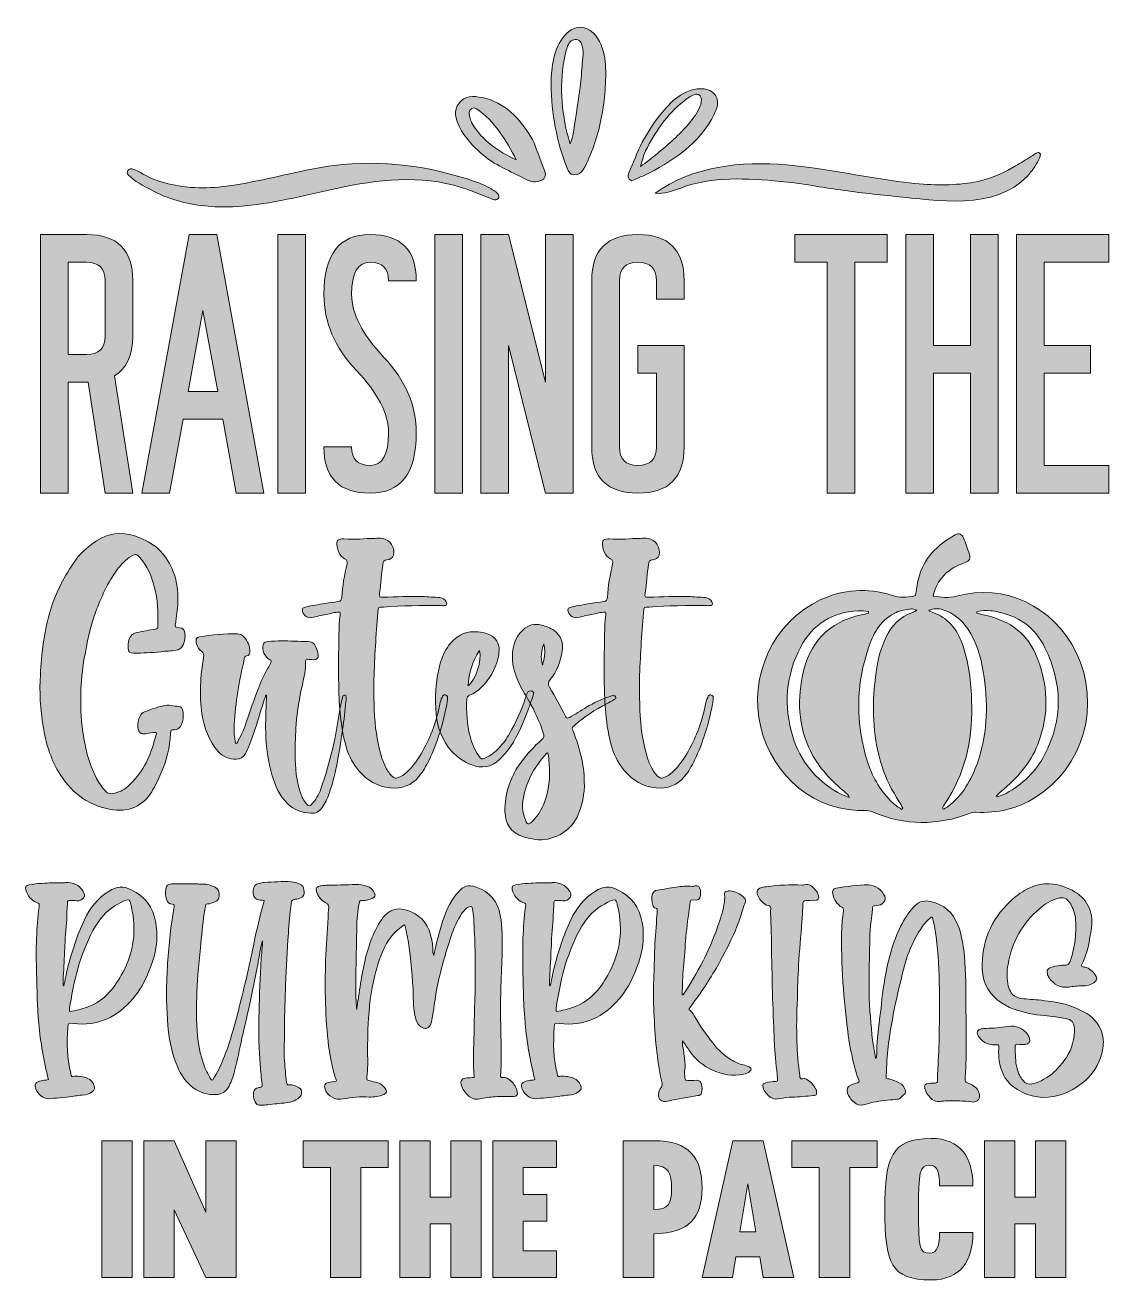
# Model space of a CAD drawing. Header units: inches. Extents: x 239 to 841, y -888 to -191.
import ezdxf

# ---------------------------------------------------------------- set-up
doc = ezdxf.new("R2010")
doc.units = ezdxf.units.IN
doc.header["$MEASUREMENT"] = 0
doc.layers.add('Layer 1', color=7, linetype='Continuous')

# ---------------------------------------------------------------- blocks, each defined once
blk = doc.blocks.new('block 3')
at = {"layer": 'Layer 1', "true_color": 0xffaf04}
h = blk.add_hatch(color=40, dxfattribs=at)
h.dxf.hatch_style = 2
edge = h.paths.add_edge_path()
edge.add_spline(control_points=[(262.52, -714.91), (264.95, -705.65), (267.68, -696.54), (271.94, -687.74), (274.97, -681.36), (279.37, -675.75), (285.6, -671.8), (289.54, -669.22), (293.64, -668.92), (297.89, -671.04), (305.63, -674.68), (310.04, -680.91), (311.55, -689.26), (313.22, -698.67), (311.4, -707.63), (307.76, -716.28), (305.63, -721.89), (302.6, -727.06), (298.8, -731.61), (290.15, -741.78), (279.37, -746.94), (265.71, -745.27), (262.98, -744.97), (262.83, -744.97), (262.68, -747.55), (262.22, -756.05), (262.07, -764.55), (264.34, -772.9), (264.34, -773.35), (264.5, -773.66), (264.5, -774.11), (264.65, -774.57), (264.95, -774.87), (265.56, -774.72), (267.99, -774.11), (270.27, -774.87), (272.69, -775.33), (274.97, -775.93), (276.34, -777.45), (277.25, -779.58), (278.01, -781.09), (277.7, -782.01), (276.34, -783.07), (274.67, -784.43), (272.85, -785.04), (270.72, -785.04), (269.35, -785.19), (268.14, -785.35), (266.77, -785.5), (262.37, -786.41), (257.67, -786.41), (253.26, -787.01), (249.17, -787.47), (245.22, -784.28), (244.61, -780.18), (244.46, -778.82), (244.91, -778.06), (246.28, -777.6), (247.34, -777.15), (248.41, -777), (249.62, -776.84), (250.38, -776.84), (251.14, -776.69), (251.9, -776.39), (249.47, -766.07), (247.5, -755.75), (246.58, -745.27), (245.83, -736.01), (245.52, -726.6), (245.37, -717.34), (245.22, -710.81), (245.07, -704.44), (245.37, -697.91), (245.67, -692.14), (245.98, -686.37), (246.74, -680.61), (247.04, -678.78), (247.04, -678.78), (245.37, -678.18), (242.18, -676.81), (240.21, -674.38), (239.45, -671.04), (239, -669.37), (239.6, -668.61), (241.27, -668.31), (243.55, -668.01), (245.98, -667.7), (248.26, -667.55), (252.05, -667.25), (255.84, -667.1), (259.64, -667.25), (260.25, -667.25), (261.01, -667.25), (261.61, -667.1), (265.26, -666.64), (269.35, -668.61), (271.18, -671.8), (271.18, -671.95), (271.18, -671.95), (271.33, -671.95), (271.78, -673.01), (272.39, -674.23), (271.63, -675.29), (270.57, -676.51), (269.35, -677.57), (267.53, -677.27), (266.32, -676.96), (265.1, -676.96), (263.89, -676.96), (262.98, -676.96), (262.52, -677.27), (262.52, -678.18), (262.52, -679.85), (262.37, -681.52), (262.22, -683.03), (262.22, -688.8), (261.46, -694.42), (261.16, -700.19), (261.16, -702.62), (260.85, -705.04), (260.85, -707.47), (260.7, -712.79), (260.09, -718.1), (260.09, -723.41), (260.09, -723.72), (260.25, -724.17), (260.25, -724.47), (260.4, -724.47), (260.4, -724.47), (260.55, -724.47), (261.16, -721.29), (261.76, -718.1), (262.52, -714.91)], knot_values=[0, 0, 0, 0, 1, 1, 1, 2, 2, 2, 3, 3, 3, 4, 4, 4, 5, 5, 5, 6, 6, 6, 7, 7, 7, 8, 8, 8, 9, 9, 9, 10, 10, 10, 11, 11, 11, 12, 12, 12, 13, 13, 13, 14, 14, 14, 15, 15, 15, 16, 16, 16, 17, 17, 17, 18, 18, 18, 19, 19, 19, 20, 20, 20, 21, 21, 21, 22, 22, 22, 23, 23, 23, 24, 24, 24, 25, 25, 25, 26, 26, 26, 27, 27, 27, 28, 28, 28, 29, 29, 29, 30, 30, 30, 31, 31, 31, 32, 32, 32, 33, 33, 33, 34, 34, 34, 35, 35, 35, 36, 36, 36, 37, 37, 37, 38, 38, 38, 39, 39, 39, 40, 40, 40, 41, 41, 41, 42, 42, 42, 43, 43, 43, 44, 44, 44, 44], degree=3, periodic=1)
edge = h.paths.add_edge_path()
edge.add_spline(control_points=[(273.45, -736.16), (278.31, -734.49), (282.26, -731.76), (285.75, -727.97), (288.78, -724.78), (291.06, -720.98), (293.19, -717.04), (299.41, -705.5), (300.93, -693.36), (298.04, -680.61), (297.13, -676.36), (297.28, -675.75), (292.43, -678.03), (287.27, -680.45), (283.02, -684.1), (279.68, -688.8), (275.27, -695.18), (272.54, -702.31), (269.96, -709.45), (267.38, -716.73), (265.86, -724.47), (264.5, -732.06), (264.04, -734.19), (263.59, -736.32), (263.74, -738.59), (267.23, -738.29), (270.42, -737.23), (273.45, -736.16)], knot_values=[0, 0, 0, 0, 1, 1, 1, 2, 2, 2, 3, 3, 3, 4, 4, 4, 5, 5, 5, 6, 6, 6, 7, 7, 7, 8, 8, 8, 9, 9, 9, 9], degree=3, periodic=1)
h = blk.add_hatch(color=40, dxfattribs=at)
h.dxf.hatch_style = 2
edge = h.paths.add_edge_path()
edge.add_spline(control_points=[(343.43, -776.24), (345.55, -772.59), (347.53, -768.95), (349.04, -765.16), (352.54, -756.35), (355.12, -747.4), (357.39, -738.29), (360.13, -727.06), (363.01, -715.82), (365.29, -704.59), (366.96, -695.63), (369.08, -686.83), (371.51, -678.03), (371.66, -677.72), (371.81, -677.42), (371.66, -677.11), (370.9, -676.81), (370.3, -676.96), (369.54, -676.81), (366.96, -676.66), (365.89, -675.6), (365.59, -673.01), (365.59, -672.56), (365.59, -671.95), (365.59, -671.35), (365.89, -669.07), (366.8, -668.01), (368.93, -667.55), (369.84, -667.25), (370.9, -667.1), (371.81, -667.1), (376.82, -666.64), (381.83, -666.34), (386.84, -666.64), (388.36, -666.79), (389.88, -667.25), (391.24, -667.7), (392.91, -668.31), (393.67, -669.52), (393.83, -671.2), (394.13, -674.08), (393.37, -675.29), (390.64, -676.05), (390.18, -676.2), (389.57, -676.36), (388.97, -676.36), (386.99, -676.81), (386.99, -676.81), (386.69, -678.78), (386.08, -684.25), (385.32, -689.87), (385.17, -695.33), (384.57, -704.74), (384.11, -714.15), (383.65, -723.56), (383.35, -731.61), (383.05, -739.65), (383.05, -747.85), (383.05, -753.92), (382.59, -759.99), (383.05, -766.07), (383.35, -770.01), (383.65, -773.96), (384.11, -777.91), (384.26, -778.97), (384.41, -779.42), (385.63, -779.27), (387.75, -778.97), (389.57, -780.18), (391.24, -781.09), (393.07, -781.85), (392.76, -785.04), (391.4, -786.26), (388.82, -788.68), (385.78, -789.14), (382.59, -789.44), (379.25, -789.75), (375.91, -790.2), (372.57, -790.51), (371.66, -790.66), (370.6, -790.66), (369.69, -790.66), (368.32, -790.81), (367.26, -790.05), (366.8, -788.84), (365.89, -787.17), (365.59, -785.35), (365.89, -783.52), (366.2, -782.01), (366.96, -781.09), (368.47, -780.94), (368.78, -780.79), (368.93, -780.79), (369.23, -780.79), (370.3, -780.64), (370.75, -780.18), (370.6, -779.12), (370.15, -775.48), (369.84, -771.83), (369.54, -768.19), (368.93, -759.54), (368.47, -751.04), (368.78, -742.39), (369.08, -732.67), (369.23, -723.11), (369.84, -713.54), (369.99, -709.6), (370.45, -705.65), (370.75, -701.7), (370.75, -700.95), (370.9, -700.34), (370.75, -699.43), (369.84, -702.92), (369.23, -706.41), (368.63, -709.75), (366.05, -724.32), (362.86, -738.9), (359.37, -753.32), (358, -759.54), (356.94, -765.76), (355.27, -771.83), (354.66, -774.72), (353.45, -777.45), (352.23, -780.03), (350.72, -783.22), (348.13, -784.59), (344.95, -784.74), (340.24, -785.04), (336.14, -783.68), (332.35, -780.94), (328.25, -777.91), (325.52, -773.81), (323.54, -769.25), (320.96, -763.03), (319.44, -756.66), (318.69, -750.13), (317.62, -740.72), (317.32, -731.15), (317.62, -721.74), (318.08, -711.12), (318.84, -700.64), (320.2, -690.17), (320.66, -686.83), (321.27, -683.49), (321.72, -680.3), (321.87, -679.54), (321.72, -679.09), (320.81, -679.09), (318.99, -679.24), (318.08, -678.03), (317.47, -676.36), (316.86, -674.53), (316.71, -672.56), (317.17, -670.59), (317.62, -668.61), (318.23, -668.01), (320.36, -667.85), (325.21, -667.7), (330.22, -667.85), (335.08, -667.85), (335.84, -668.01), (336.75, -668.01), (337.66, -668.01), (340.09, -667.7), (342.37, -668.77), (344.49, -669.68), (346.46, -670.59), (346.77, -672.41), (346.77, -674.38), (346.77, -676.05), (345.86, -677.11), (344.34, -677.72), (342.97, -678.18), (341.76, -678.94), (340.24, -678.94), (339.48, -678.94), (339.18, -679.39), (339.18, -680), (338.87, -681.52), (338.72, -682.88), (338.42, -684.25), (337.66, -690.62), (336.9, -696.85), (336.29, -703.22), (335.84, -708.23), (335.23, -713.09), (334.93, -718.25), (334.47, -726.45), (333.87, -734.65), (334.17, -742.84), (334.47, -751.19), (335.23, -759.54), (337.96, -767.58), (339.03, -770.62), (340.54, -773.51), (342.21, -776.39), (342.37, -776.54), (342.52, -776.69), (342.82, -776.84), (343.12, -776.69), (343.28, -776.39), (343.43, -776.24)], knot_values=[0, 0, 0, 0, 1, 1, 1, 2, 2, 2, 3, 3, 3, 4, 4, 4, 5, 5, 5, 6, 6, 6, 7, 7, 7, 8, 8, 8, 9, 9, 9, 10, 10, 10, 11, 11, 11, 12, 12, 12, 13, 13, 13, 14, 14, 14, 15, 15, 15, 16, 16, 16, 17, 17, 17, 18, 18, 18, 19, 19, 19, 20, 20, 20, 21, 21, 21, 22, 22, 22, 23, 23, 23, 24, 24, 24, 25, 25, 25, 26, 26, 26, 27, 27, 27, 28, 28, 28, 29, 29, 29, 30, 30, 30, 31, 31, 31, 32, 32, 32, 33, 33, 33, 34, 34, 34, 35, 35, 35, 36, 36, 36, 37, 37, 37, 38, 38, 38, 39, 39, 39, 40, 40, 40, 41, 41, 41, 42, 42, 42, 43, 43, 43, 44, 44, 44, 45, 45, 45, 46, 46, 46, 47, 47, 47, 48, 48, 48, 49, 49, 49, 50, 50, 50, 51, 51, 51, 52, 52, 52, 53, 53, 53, 54, 54, 54, 55, 55, 55, 56, 56, 56, 57, 57, 57, 58, 58, 58, 59, 59, 59, 60, 60, 60, 61, 61, 61, 62, 62, 62, 63, 63, 63, 64, 64, 64, 65, 65, 65, 66, 66, 66, 67, 67, 67, 67], degree=3, periodic=1)
h = blk.add_hatch(color=40, dxfattribs=at)
h.dxf.hatch_style = 2
edge = h.paths.add_edge_path()
edge.add_spline(control_points=[(470.02, -691.23), (471.85, -684.4), (474.58, -678.03), (479.28, -672.56), (482.62, -668.77), (484.75, -668.01), (489.45, -669.68), (497.04, -672.26), (501.45, -677.57), (502.81, -685.31), (504.03, -691.99), (504.03, -698.82), (503.87, -705.5), (503.57, -718.1), (502.66, -730.55), (502.96, -743.15), (503.27, -751.34), (503.27, -759.54), (503.27, -767.74), (503.27, -769.86), (503.11, -771.99), (502.96, -774.11), (502.81, -774.87), (503.11, -775.33), (504.03, -775.18), (506, -775.02), (507.52, -775.93), (508.88, -777.3), (510.55, -778.97), (511.92, -780.94), (512.22, -783.37), (512.53, -785.04), (512.07, -785.65), (510.25, -785.8), (506.76, -785.95), (503.42, -785.65), (499.93, -785.95), (497.04, -786.1), (494.16, -786.41), (491.28, -787.17), (488.85, -787.62), (486.87, -787.01), (485.05, -785.35), (483.38, -783.68), (481.86, -781.85), (481.1, -779.42), (480.5, -777.15), (481.26, -776.09), (483.53, -775.63), (484.6, -775.48), (485.81, -775.48), (487.03, -775.33), (487.48, -775.18), (488.09, -775.48), (488.39, -775.02), (487.63, -766.98), (488.09, -758.93), (488.24, -750.73), (488.39, -737.68), (489.15, -724.47), (488.85, -711.27), (488.85, -705.35), (488.69, -699.58), (488.39, -693.81), (488.24, -690.17), (488.09, -686.53), (487.63, -682.88), (487.18, -679.85), (486.57, -679.7), (484.14, -681.36), (482.62, -682.43), (481.56, -683.94), (480.65, -685.46), (478.07, -689.71), (476.25, -694.42), (474.73, -699.13), (471.85, -708.23), (469.26, -717.34), (467.44, -726.75), (466.53, -732.22), (465.77, -737.83), (464.86, -743.3), (464.56, -744.82), (464.26, -746.18), (463.19, -747.24), (462.74, -747.7), (462.28, -748), (461.67, -748), (459.55, -748.16), (457.58, -746.64), (456.67, -744.82), (455.3, -741.32), (454.69, -737.68), (454.54, -733.89), (454.54, -723.72), (453.48, -713.54), (452.26, -703.37), (451.81, -699.73), (451.05, -695.94), (450.14, -692.29), (450.14, -691.69), (449.99, -691.08), (449.53, -690.62), (445.43, -693.36), (442.09, -696.54), (439.66, -700.95), (436.63, -706.56), (434.66, -712.48), (433.14, -718.71), (430.86, -727.51), (429.95, -736.47), (429.49, -745.57), (429.04, -753.16), (429.19, -760.6), (429.19, -768.19), (429.19, -770.47), (428.89, -772.75), (428.74, -775.18), (428.74, -776.69), (428.74, -776.69), (430.1, -777), (431.62, -777.45), (433.29, -777.75), (434.81, -778.21), (436.93, -778.82), (438.3, -780.18), (439.21, -782.01), (439.97, -783.52), (439.66, -783.98), (438.15, -784.74), (435.57, -785.95), (432.83, -786.1), (430.1, -786.1), (425.24, -785.8), (420.23, -786.26), (415.53, -787.17), (410.98, -787.92), (407.18, -785.8), (405.51, -781.7), (404.75, -779.73), (405.21, -778.67), (407.33, -778.06), (408.7, -777.75), (410.22, -777.6), (411.73, -777.3), (411.89, -777), (411.73, -776.69), (411.73, -776.54), (409.15, -769.56), (408.09, -762.42), (407.18, -755.14), (405.51, -739.2), (405.36, -723.11), (405.97, -707.17), (406.27, -699.28), (407.03, -691.38), (407.33, -683.49), (407.33, -683.03), (407.33, -682.43), (407.48, -681.97), (407.79, -680.15), (407.63, -679.09), (405.66, -678.18), (403.23, -676.96), (401.72, -674.68), (400.8, -671.95), (400.35, -669.98), (400.8, -669.22), (402.93, -668.92), (403.84, -668.77), (404.9, -668.61), (405.97, -668.61), (411.58, -668.46), (417.05, -668.31), (422.66, -668.16), (424.79, -668.01), (426.76, -668.61), (428.74, -669.07), (430.86, -669.68), (432.07, -671.2), (432.99, -673.01), (433.59, -674.38), (433.29, -674.99), (431.92, -675.75), (430.25, -676.66), (428.28, -676.96), (426.31, -677.11), (425.09, -677.11), (424.79, -676.96), (424.48, -678.63), (423.57, -683.03), (423.12, -687.59), (423.12, -691.99), (422.97, -704.44), (422.51, -716.73), (422.66, -729.03), (422.66, -731.91), (422.81, -734.65), (423.12, -737.53), (423.42, -735.1), (423.73, -732.67), (424.18, -730.24), (425.55, -720.83), (426.91, -711.27), (429.95, -702.31), (431.32, -698.21), (432.83, -694.27), (434.96, -690.62), (435.87, -689.11), (436.78, -687.89), (437.69, -686.53), (441.18, -682.12), (445.43, -680.76), (450.9, -682.43), (457.88, -684.55), (462.13, -689.11), (464.1, -696.09), (464.71, -698.67), (465.32, -701.4), (465.32, -704.13), (465.47, -705.2), (465.32, -706.26), (465.92, -707.63), (466.99, -701.86), (468.51, -696.54), (470.02, -691.23)], knot_values=[0, 0, 0, 0, 1, 1, 1, 2, 2, 2, 3, 3, 3, 4, 4, 4, 5, 5, 5, 6, 6, 6, 7, 7, 7, 8, 8, 8, 9, 9, 9, 10, 10, 10, 11, 11, 11, 12, 12, 12, 13, 13, 13, 14, 14, 14, 15, 15, 15, 16, 16, 16, 17, 17, 17, 18, 18, 18, 19, 19, 19, 20, 20, 20, 21, 21, 21, 22, 22, 22, 23, 23, 23, 24, 24, 24, 25, 25, 25, 26, 26, 26, 27, 27, 27, 28, 28, 28, 29, 29, 29, 30, 30, 30, 31, 31, 31, 32, 32, 32, 33, 33, 33, 34, 34, 34, 35, 35, 35, 36, 36, 36, 37, 37, 37, 38, 38, 38, 39, 39, 39, 40, 40, 40, 41, 41, 41, 42, 42, 42, 43, 43, 43, 44, 44, 44, 45, 45, 45, 46, 46, 46, 47, 47, 47, 48, 48, 48, 49, 49, 49, 50, 50, 50, 51, 51, 51, 52, 52, 52, 53, 53, 53, 54, 54, 54, 55, 55, 55, 56, 56, 56, 57, 57, 57, 58, 58, 58, 59, 59, 59, 60, 60, 60, 61, 61, 61, 62, 62, 62, 63, 63, 63, 64, 64, 64, 65, 65, 65, 66, 66, 66, 67, 67, 67, 68, 68, 68, 69, 69, 69, 70, 70, 70, 71, 71, 71, 72, 72, 72, 73, 73, 73, 74, 74, 74, 75, 75, 75, 75], degree=3, periodic=1)
h = blk.add_hatch(color=40, dxfattribs=at)
h.dxf.hatch_style = 2
edge = h.paths.add_edge_path()
edge.add_spline(control_points=[(532.56, -714.91), (534.99, -705.65), (537.72, -696.54), (541.97, -687.74), (545.01, -681.36), (549.41, -675.75), (555.64, -671.8), (559.58, -669.22), (563.68, -668.92), (567.93, -671.04), (575.67, -674.68), (580.07, -680.91), (581.59, -689.26), (583.26, -698.67), (581.44, -707.63), (577.8, -716.28), (575.67, -721.89), (572.64, -727.06), (568.84, -731.61), (560.19, -741.78), (549.41, -746.94), (535.75, -745.27), (533.02, -744.97), (532.87, -744.97), (532.71, -747.55), (532.26, -756.05), (532.11, -764.55), (534.38, -772.9), (534.38, -773.35), (534.54, -773.66), (534.54, -774.11), (534.69, -774.57), (534.99, -774.87), (535.6, -774.72), (538.03, -774.11), (540.3, -774.87), (542.73, -775.33), (545.01, -775.93), (546.38, -777.45), (547.29, -779.58), (548.05, -781.09), (547.74, -782.01), (546.38, -783.07), (544.71, -784.43), (542.88, -785.04), (540.76, -785.04), (539.39, -785.19), (538.18, -785.35), (536.81, -785.5), (532.41, -786.41), (527.7, -786.41), (523.3, -787.01), (519.2, -787.47), (515.26, -784.28), (514.65, -780.18), (514.5, -778.82), (514.95, -778.06), (516.32, -777.6), (517.38, -777.15), (518.44, -777), (519.66, -776.84), (520.42, -776.84), (521.18, -776.69), (521.94, -776.39), (519.51, -766.07), (517.53, -755.75), (516.62, -745.27), (515.86, -736.01), (515.56, -726.6), (515.41, -717.34), (515.26, -710.81), (515.11, -704.44), (515.41, -697.91), (515.71, -692.14), (516.02, -686.37), (516.78, -680.61), (517.08, -678.78), (517.08, -678.78), (515.41, -678.18), (512.22, -676.81), (510.25, -674.38), (509.49, -671.04), (509.03, -669.37), (509.64, -668.61), (511.31, -668.31), (513.59, -668.01), (516.02, -667.7), (518.29, -667.55), (522.09, -667.25), (525.88, -667.1), (529.68, -667.25), (530.29, -667.25), (531.04, -667.25), (531.65, -667.1), (535.29, -666.64), (539.39, -668.61), (541.21, -671.8), (541.21, -671.95), (541.21, -671.95), (541.37, -671.95), (541.82, -673.01), (542.43, -674.23), (541.67, -675.29), (540.61, -676.51), (539.39, -677.57), (537.57, -677.27), (536.36, -676.96), (535.14, -676.96), (533.93, -676.96), (533.02, -676.96), (532.56, -677.27), (532.56, -678.18), (532.56, -679.85), (532.41, -681.52), (532.26, -683.03), (532.26, -688.8), (531.5, -694.42), (531.2, -700.19), (531.2, -702.62), (530.89, -705.04), (530.89, -707.47), (530.74, -712.79), (530.13, -718.1), (530.13, -723.41), (530.13, -723.72), (530.29, -724.17), (530.29, -724.47), (530.44, -724.47), (530.44, -724.47), (530.59, -724.47), (531.2, -721.29), (531.8, -718.1), (532.56, -714.91)], knot_values=[0, 0, 0, 0, 1, 1, 1, 2, 2, 2, 3, 3, 3, 4, 4, 4, 5, 5, 5, 6, 6, 6, 7, 7, 7, 8, 8, 8, 9, 9, 9, 10, 10, 10, 11, 11, 11, 12, 12, 12, 13, 13, 13, 14, 14, 14, 15, 15, 15, 16, 16, 16, 17, 17, 17, 18, 18, 18, 19, 19, 19, 20, 20, 20, 21, 21, 21, 22, 22, 22, 23, 23, 23, 24, 24, 24, 25, 25, 25, 26, 26, 26, 27, 27, 27, 28, 28, 28, 29, 29, 29, 30, 30, 30, 31, 31, 31, 32, 32, 32, 33, 33, 33, 34, 34, 34, 35, 35, 35, 36, 36, 36, 37, 37, 37, 38, 38, 38, 39, 39, 39, 40, 40, 40, 41, 41, 41, 42, 42, 42, 43, 43, 43, 44, 44, 44, 44], degree=3, periodic=1)
edge = h.paths.add_edge_path()
edge.add_spline(control_points=[(543.49, -736.16), (548.35, -734.49), (552.3, -731.76), (555.79, -727.97), (558.82, -724.78), (561.1, -720.98), (563.23, -717.04), (569.45, -705.5), (570.97, -693.36), (568.08, -680.61), (567.17, -676.36), (567.32, -675.75), (562.47, -678.03), (557.3, -680.45), (553.06, -684.1), (549.72, -688.8), (545.31, -695.18), (542.58, -702.31), (540, -709.45), (537.42, -716.73), (535.9, -724.47), (534.54, -732.06), (534.08, -734.19), (533.62, -736.32), (533.78, -738.59), (537.27, -738.29), (540.46, -737.23), (543.49, -736.16)], knot_values=[0, 0, 0, 0, 1, 1, 1, 2, 2, 2, 3, 3, 3, 4, 4, 4, 5, 5, 5, 6, 6, 6, 7, 7, 7, 8, 8, 8, 9, 9, 9, 9], degree=3, periodic=1)
h = blk.add_hatch(color=40, dxfattribs=at)
h.dxf.hatch_style = 2
edge = h.paths.add_edge_path()
edge.add_spline(control_points=[(667.5, -755.29), (667.65, -761.51), (668.26, -767.89), (669.02, -774.11), (669.17, -775.78), (669.32, -776.09), (670.84, -775.93), (671.75, -775.78), (672.66, -776.09), (673.42, -776.54), (675.55, -777.91), (677.07, -779.73), (678.13, -782.01), (678.28, -782.46), (678.43, -783.07), (678.43, -783.68), (678.43, -784.59), (678.13, -785.19), (677.22, -785.35), (677.07, -785.35), (676.91, -785.35), (676.76, -785.35), (672.82, -785.5), (668.87, -786.26), (664.92, -786.1), (662.49, -785.95), (660.37, -786.56), (658.09, -787.01), (656.27, -787.32), (654.6, -787.47), (653.08, -786.41), (650.96, -784.89), (649.44, -783.22), (648.68, -780.79), (648.22, -779.27), (648.68, -778.51), (650.2, -778.21), (652.02, -777.6), (653.84, -777.45), (655.66, -777.45), (656.88, -777.3), (656.88, -777.3), (656.73, -775.93), (656.12, -769.86), (655.51, -763.79), (655.06, -757.72), (654.9, -754.23), (654.75, -750.89), (654.6, -747.55), (653.84, -729.94), (653.54, -712.33), (653.23, -694.57), (653.23, -690.17), (652.78, -685.77), (652.93, -681.36), (652.93, -680.45), (652.78, -680), (651.72, -679.85), (648.98, -679.54), (645.64, -675.6), (645.34, -672.86), (645.19, -671.5), (645.64, -670.74), (646.86, -670.28), (648.07, -669.68), (649.29, -669.52), (650.65, -669.37), (657.33, -668.46), (663.86, -668.16), (670.54, -668.46), (670.84, -668.46), (671.3, -668.46), (671.6, -668.31), (674.18, -667.7), (676, -668.92), (677.52, -670.89), (678.43, -671.8), (679.04, -672.86), (679.49, -674.23), (679.95, -676.2), (679.34, -676.96), (677.37, -676.96), (675.7, -676.81), (674.03, -677.11), (672.36, -677.11), (671.3, -677.27), (670.84, -677.57), (670.84, -678.78), (670.69, -682.12), (670.54, -685.46), (670.23, -688.65), (669.63, -696.85), (668.87, -704.89), (668.41, -712.94), (668.11, -719.47), (667.65, -726.14), (667.81, -731.15), (667.35, -740.26), (667.2, -747.7), (667.5, -755.29)], knot_values=[0, 0, 0, 0, 1, 1, 1, 2, 2, 2, 3, 3, 3, 4, 4, 4, 5, 5, 5, 6, 6, 6, 7, 7, 7, 8, 8, 8, 9, 9, 9, 10, 10, 10, 11, 11, 11, 12, 12, 12, 13, 13, 13, 14, 14, 14, 15, 15, 15, 16, 16, 16, 17, 17, 17, 18, 18, 18, 19, 19, 19, 20, 20, 20, 21, 21, 21, 22, 22, 22, 23, 23, 23, 24, 24, 24, 25, 25, 25, 26, 26, 26, 27, 27, 27, 28, 28, 28, 29, 29, 29, 30, 30, 30, 31, 31, 31, 32, 32, 32, 33, 33, 33, 33], degree=3, periodic=1)
h = blk.add_hatch(color=40, dxfattribs=at)
h.dxf.hatch_style = 2
edge = h.paths.add_edge_path()
edge.add_spline(control_points=[(711.83, -761.97), (711.83, -752.71), (713.34, -743.75), (714.41, -734.65), (715.17, -726.9), (716.38, -719.31), (718.05, -711.87), (720.33, -702.46), (723.21, -693.36), (728.67, -685.31), (729.89, -683.34), (731.41, -681.52), (733.08, -679.85), (735.66, -677.42), (738.54, -676.81), (741.73, -677.57), (749.17, -679.24), (754.18, -683.79), (756.91, -690.78), (758.58, -695.18), (759.49, -699.73), (760.1, -704.44), (761.31, -713.7), (761.16, -723.11), (761.31, -732.37), (761.31, -744.06), (761.77, -755.75), (761.31, -767.28), (761.31, -770.01), (761.01, -772.75), (760.86, -775.48), (760.86, -777.6), (760.7, -777.6), (762.53, -778.36), (764.95, -779.27), (766.93, -780.49), (768.14, -782.76), (768.14, -783.07), (768.45, -783.37), (768.45, -783.68), (769.81, -786.71), (767.84, -789.29), (764.65, -788.84), (760.1, -788.08), (755.39, -788.23), (750.84, -788.23), (749.47, -788.23), (748.1, -788.38), (746.89, -788.53), (744.77, -788.68), (742.95, -788.08), (741.43, -786.41), (740.06, -785.04), (739, -783.37), (738.54, -781.4), (738.09, -779.42), (738.54, -778.67), (740.67, -778.51), (741.88, -778.36), (743.1, -778.36), (744.16, -778.36), (745.22, -778.36), (745.52, -777.91), (745.52, -777), (745.52, -774.26), (745.68, -771.53), (745.83, -768.95), (746.59, -754.68), (746.74, -740.41), (746.59, -726.14), (746.43, -716.43), (746.13, -706.71), (744.77, -697.15), (744.31, -694.11), (743.86, -691.08), (743.1, -688.04), (742.95, -687.44), (742.95, -686.83), (742.49, -686.37), (741.88, -686.22), (741.58, -686.68), (741.27, -686.98), (739.3, -688.8), (737.48, -690.78), (736.11, -693.05), (732.77, -698.37), (730.04, -703.83), (728.22, -709.9), (724.12, -724.47), (720.78, -739.2), (718.66, -754.23), (717.9, -759.39), (717.44, -764.55), (717.29, -769.86), (717.14, -771.38), (717.14, -773.05), (716.99, -774.72), (716.83, -775.48), (717.14, -775.93), (717.9, -775.93), (720.17, -776.24), (722.15, -777.3), (724.27, -778.21), (726.09, -778.97), (727.16, -780.64), (727.76, -782.61), (727.92, -783.37), (727.76, -784.13), (727.16, -784.59), (726.4, -785.04), (725.79, -785.8), (725.18, -786.41), (724.43, -787.32), (723.36, -787.32), (722.3, -787.47), (718.2, -787.77), (713.95, -788.23), (709.85, -788.99), (708.18, -789.29), (706.36, -789.9), (704.54, -790.35), (702.57, -790.96), (700.74, -790.35), (699.23, -788.99), (697.56, -787.47), (696.19, -785.8), (695.58, -783.68), (694.98, -781.55), (695.43, -780.49), (697.4, -779.58), (698.47, -778.97), (699.83, -778.51), (701.05, -778.21), (702.26, -777.75), (702.26, -777.75), (701.81, -776.54), (700.44, -773.05), (699.38, -769.41), (698.62, -765.76), (697.1, -759.69), (696.04, -753.47), (695.43, -747.24), (694.37, -737.68), (693.31, -728.27), (692.85, -718.71), (692.24, -708.54), (691.94, -698.37), (692.7, -688.2), (692.85, -686.37), (693, -684.55), (693.31, -682.73), (693.46, -681.82), (693.31, -681.21), (692.4, -680.76), (689.51, -679.09), (687.99, -676.51), (687.39, -673.32), (686.93, -671.5), (687.54, -670.59), (689.36, -670.28), (695.28, -669.22), (701.2, -668.31), (707.12, -668.31), (710.76, -668.31), (715.01, -671.35), (716.23, -674.68), (716.68, -675.9), (716.53, -676.81), (715.77, -677.87), (714.56, -679.39), (713.34, -679.7), (711.67, -679.85), (709.55, -680), (709.55, -680), (709.4, -682.12), (709.24, -684.25), (708.94, -686.37), (708.64, -688.35), (707.88, -695.33), (707.88, -702.16), (707.73, -709.14), (707.42, -719.01), (707.42, -728.73), (708.03, -738.44), (708.64, -747.09), (709.4, -755.75), (711.07, -764.09), (711.07, -764.25), (711.22, -764.4), (711.22, -764.55), (711.37, -764.55), (711.37, -764.55), (711.52, -764.55), (711.67, -763.64), (711.83, -762.73), (711.83, -761.97)], knot_values=[0, 0, 0, 0, 1, 1, 1, 2, 2, 2, 3, 3, 3, 4, 4, 4, 5, 5, 5, 6, 6, 6, 7, 7, 7, 8, 8, 8, 9, 9, 9, 10, 10, 10, 11, 11, 11, 12, 12, 12, 13, 13, 13, 14, 14, 14, 15, 15, 15, 16, 16, 16, 17, 17, 17, 18, 18, 18, 19, 19, 19, 20, 20, 20, 21, 21, 21, 22, 22, 22, 23, 23, 23, 24, 24, 24, 25, 25, 25, 26, 26, 26, 27, 27, 27, 28, 28, 28, 29, 29, 29, 30, 30, 30, 31, 31, 31, 32, 32, 32, 33, 33, 33, 34, 34, 34, 35, 35, 35, 36, 36, 36, 37, 37, 37, 38, 38, 38, 39, 39, 39, 40, 40, 40, 41, 41, 41, 42, 42, 42, 43, 43, 43, 44, 44, 44, 45, 45, 45, 46, 46, 46, 47, 47, 47, 48, 48, 48, 49, 49, 49, 50, 50, 50, 51, 51, 51, 52, 52, 52, 53, 53, 53, 54, 54, 54, 55, 55, 55, 56, 56, 56, 57, 57, 57, 58, 58, 58, 59, 59, 59, 60, 60, 60, 61, 61, 61, 62, 62, 62, 63, 63, 63, 64, 64, 64, 65, 65, 65, 65], degree=3, periodic=1)
h = blk.add_hatch(color=40, dxfattribs=at)
h.dxf.hatch_style = 2
edge = h.paths.add_edge_path()
edge.add_spline(control_points=[(828.25, -714.3), (830.68, -715.22), (832.35, -716.89), (833.56, -719.16), (834.32, -720.83), (833.87, -721.59), (832.35, -722.65), (830.38, -724.02), (828.25, -724.47), (825.97, -724.47), (823.39, -724.32), (820.97, -724.78), (818.54, -725.08), (813.68, -725.69), (810.19, -723.72), (807.46, -719.92), (807, -719.31), (806.7, -718.56), (806.54, -717.8), (806.09, -716.13), (806.39, -715.22), (807.91, -714.46), (809.73, -713.7), (811.56, -713.24), (813.53, -713.09), (814.29, -713.09), (815.2, -712.94), (815.96, -712.94), (817.78, -713.24), (818.54, -712.33), (819.14, -710.81), (820.81, -706.26), (821.73, -701.55), (822.18, -696.85), (822.33, -693.05), (822.48, -689.11), (821.88, -685.31), (821.42, -682.73), (820.36, -680.45), (818.99, -678.33), (817.17, -675.6), (815.35, -674.99), (812.31, -675.9), (808.52, -676.96), (805.18, -678.94), (802.3, -681.52), (792.58, -689.71), (786.81, -700.04), (784.69, -712.48), (783.93, -716.58), (783.93, -720.53), (784.84, -724.63), (785.14, -725.84), (785.75, -727.21), (786.51, -728.27), (787.57, -729.79), (789.09, -730.7), (790.91, -731.15), (794.25, -731.76), (797.89, -731.91), (801.38, -732.22), (806.39, -732.82), (811.56, -733.28), (816.41, -734.65), (820.66, -735.86), (824.61, -737.53), (828.4, -739.81), (833.11, -742.69), (835.99, -746.79), (837.21, -752.1), (837.97, -755.14), (837.51, -758.17), (836.9, -761.21), (835.23, -768.19), (831.59, -774.11), (825.82, -778.36), (821.12, -782.01), (816.11, -784.74), (810.19, -785.8), (801.69, -787.32), (794.1, -785.35), (787.42, -780.18), (782.71, -776.54), (780.74, -771.53), (779.83, -765.92), (779.53, -763.79), (779.37, -761.51), (779.53, -759.39), (779.83, -756.66), (779.53, -757.11), (777.7, -757.11), (776.94, -757.11), (776.19, -757.11), (775.43, -756.96), (772.24, -756.5), (769.81, -754.83), (768.14, -752.1), (766.93, -749.98), (767.53, -748.91), (769.81, -748.31), (770.72, -748.16), (771.63, -748), (772.54, -748), (776.49, -748), (780.59, -747.55), (784.53, -746.94), (789.24, -746.18), (792.73, -747.85), (795.62, -751.34), (796.07, -752.1), (796.53, -752.71), (796.68, -753.62), (797.13, -755.44), (796.22, -756.81), (794.4, -756.96), (792.88, -757.11), (791.37, -756.96), (789.85, -756.81), (789.09, -756.81), (788.63, -757.11), (788.63, -758.02), (788.79, -762.12), (788.63, -766.22), (789.7, -770.32), (790.3, -772.75), (791.37, -775.02), (793.04, -777), (794.25, -778.67), (795.77, -779.12), (797.89, -778.82), (802.75, -777.75), (806.85, -775.33), (810.49, -771.99), (812.31, -770.16), (813.98, -768.19), (815.65, -766.07), (819.45, -761.36), (821.27, -755.9), (821.57, -749.82), (821.73, -749.22), (821.57, -748.61), (821.57, -747.85), (821.12, -744.51), (820.06, -743.15), (816.72, -742.54), (812.77, -741.78), (808.82, -741.32), (804.87, -740.87), (799.11, -740.41), (793.64, -739.35), (788.18, -737.38), (785.75, -736.62), (783.47, -735.4), (781.35, -734.04), (774.52, -729.64), (770.72, -723.41), (770.42, -715.22), (769.81, -700.34), (775.12, -687.74), (785.9, -677.57), (788.63, -674.84), (791.82, -672.56), (795.16, -670.74), (801.54, -667.4), (808.06, -666.79), (814.89, -669.07), (816.72, -669.68), (818.54, -670.44), (820.21, -671.35), (828.25, -675.44), (832.2, -682.88), (830.99, -691.99), (830.07, -699.28), (828.71, -706.56), (825.37, -713.24), (826.28, -714), (827.34, -714), (828.25, -714.3)], knot_values=[0, 0, 0, 0, 1, 1, 1, 2, 2, 2, 3, 3, 3, 4, 4, 4, 5, 5, 5, 6, 6, 6, 7, 7, 7, 8, 8, 8, 9, 9, 9, 10, 10, 10, 11, 11, 11, 12, 12, 12, 13, 13, 13, 14, 14, 14, 15, 15, 15, 16, 16, 16, 17, 17, 17, 18, 18, 18, 19, 19, 19, 20, 20, 20, 21, 21, 21, 22, 22, 22, 23, 23, 23, 24, 24, 24, 25, 25, 25, 26, 26, 26, 27, 27, 27, 28, 28, 28, 29, 29, 29, 30, 30, 30, 31, 31, 31, 32, 32, 32, 33, 33, 33, 34, 34, 34, 35, 35, 35, 36, 36, 36, 37, 37, 37, 38, 38, 38, 39, 39, 39, 40, 40, 40, 41, 41, 41, 42, 42, 42, 43, 43, 43, 44, 44, 44, 45, 45, 45, 46, 46, 46, 47, 47, 47, 48, 48, 48, 49, 49, 49, 50, 50, 50, 51, 51, 51, 52, 52, 52, 53, 53, 53, 54, 54, 54, 55, 55, 55, 56, 56, 56, 57, 57, 57, 58, 58, 58, 59, 59, 59, 59], degree=3, periodic=1)
h = blk.add_hatch(color=40, dxfattribs=at)
h.dxf.hatch_style = 2
edge = h.paths.add_edge_path()
edge.add_spline(control_points=[(604.51, -760.3), (604.81, -762.88), (605.27, -765.31), (605.42, -767.89), (605.57, -769.71), (604.96, -771.53), (605.12, -773.51), (605.27, -774.26), (605.27, -775.18), (605.42, -776.09), (605.57, -776.84), (606.03, -777.15), (606.79, -777), (608.3, -776.84), (609.97, -776.84), (611.49, -776.84), (613.47, -776.84), (614.07, -777.3), (614.53, -779.12), (614.98, -780.64), (614.98, -782.16), (614.53, -783.83), (614.22, -784.74), (613.62, -785.35), (612.55, -785.35), (606.94, -786.1), (601.47, -787.17), (595.86, -788.38), (594.19, -788.84), (592.67, -788.84), (591.45, -787.47), (590.39, -786.41), (590.39, -783.37), (591.45, -781.85), (591.45, -781.85), (591.45, -781.85), (591.45, -781.7), (592.82, -780.34), (592.97, -778.97), (592.36, -777), (590.85, -771.08), (590.24, -765), (589.48, -758.93), (588.57, -752.25), (588.57, -745.57), (588.12, -738.74), (587.81, -732.82), (587.81, -726.75), (587.96, -720.83), (588.27, -714.91), (588.42, -708.99), (588.57, -703.22), (588.87, -697.15), (589.33, -691.23), (589.78, -685.16), (589.94, -684.4), (589.94, -683.49), (589.94, -682.73), (589.94, -681.97), (589.94, -681.36), (589.03, -681.36), (588.12, -681.21), (587.81, -680.3), (587.51, -679.7), (586.9, -677.72), (586.75, -675.75), (587.2, -673.62), (587.66, -672.26), (588.57, -671.5), (590.09, -671.35), (593.43, -670.74), (596.92, -670.13), (600.41, -669.68), (603.45, -669.22), (606.33, -668.77), (609.37, -669.22), (609.97, -669.22), (610.73, -668.92), (611.34, -668.92), (612.55, -668.77), (613.01, -668.92), (613.47, -669.98), (614.22, -671.8), (614.22, -673.77), (613.62, -675.6), (613.16, -676.51), (612.55, -676.81), (611.49, -676.81), (608.3, -676.51), (608.3, -676.51), (608, -679.54), (607.24, -685.61), (606.33, -691.53), (605.88, -697.46), (605.42, -703.07), (604.96, -708.54), (604.51, -714), (603.9, -719.01), (604.05, -724.17), (603.75, -729.18), (603.75, -729.18), (603.75, -729.33), (603.9, -729.48), (604.21, -729.48), (604.36, -729.18), (604.51, -729.03), (612.4, -717.34), (618.78, -704.89), (623.48, -691.69), (625, -687.59), (626.22, -683.64), (626.98, -679.39), (627.28, -677.57), (627.58, -675.75), (627.28, -673.93), (627.13, -672.56), (627.58, -672.11), (628.95, -671.8), (629.4, -671.65), (629.71, -671.65), (630.16, -671.65), (633.2, -671.95), (635.78, -673.17), (638.05, -675.29), (639.27, -676.51), (639.27, -677.27), (638.51, -678.94), (637.9, -680.45), (637.45, -681.97), (636.99, -683.49), (634.72, -690.62), (631.83, -697.46), (628.34, -704.13), (626.37, -707.63), (624.7, -711.27), (622.57, -714.76), (618.17, -722.35), (613.16, -729.48), (608, -736.62), (607.55, -737.23), (607.55, -737.68), (608.15, -738.14), (609.52, -739.2), (610.28, -740.72), (611.19, -742.23), (614.07, -747.09), (617.41, -751.8), (620.9, -756.2), (623.64, -759.99), (627.13, -763.03), (631.07, -765.46), (633.2, -766.67), (635.32, -767.89), (637.75, -768.19), (638.97, -768.49), (640.18, -768.95), (641.24, -769.56), (642.31, -770.16), (642.46, -771.08), (641.4, -771.83), (640.48, -772.75), (639.12, -773.2), (637.9, -773.35), (631.83, -774.57), (625.91, -773.81), (620.3, -771.08), (615.29, -768.65), (611.04, -765.31), (608, -760.6), (606.79, -758.78), (605.42, -756.96), (603.9, -754.83), (603.75, -756.81), (604.21, -758.63), (604.51, -760.3)], knot_values=[0, 0, 0, 0, 1, 1, 1, 2, 2, 2, 3, 3, 3, 4, 4, 4, 5, 5, 5, 6, 6, 6, 7, 7, 7, 8, 8, 8, 9, 9, 9, 10, 10, 10, 11, 11, 11, 12, 12, 12, 13, 13, 13, 14, 14, 14, 15, 15, 15, 16, 16, 16, 17, 17, 17, 18, 18, 18, 19, 19, 19, 20, 20, 20, 21, 21, 21, 22, 22, 22, 23, 23, 23, 24, 24, 24, 25, 25, 25, 26, 26, 26, 27, 27, 27, 28, 28, 28, 29, 29, 29, 30, 30, 30, 31, 31, 31, 32, 32, 32, 33, 33, 33, 34, 34, 34, 35, 35, 35, 36, 36, 36, 37, 37, 37, 38, 38, 38, 39, 39, 39, 40, 40, 40, 41, 41, 41, 42, 42, 42, 43, 43, 43, 44, 44, 44, 45, 45, 45, 46, 46, 46, 47, 47, 47, 48, 48, 48, 49, 49, 49, 50, 50, 50, 51, 51, 51, 52, 52, 52, 53, 53, 53, 54, 54, 54, 55, 55, 55, 56, 56, 56, 57, 57, 57, 58, 58, 58, 58], degree=3, periodic=1)
at = {"layer": 'Layer 1', "lineweight": 0}
for points, knots in [([(262.52, -714.91), (264.95, -705.65), (267.68, -696.54), (271.94, -687.74), (274.97, -681.36), (279.37, -675.75), (285.6, -671.8), (289.54, -669.22), (293.64, -668.92), (297.89, -671.04), (305.63, -674.68), (310.04, -680.91), (311.55, -689.26), (313.22, -698.67), (311.4, -707.63), (307.76, -716.28), (305.63, -721.89), (302.6, -727.06), (298.8, -731.61), (290.15, -741.78), (279.37, -746.94), (265.71, -745.27), (262.98, -744.97), (262.83, -744.97), (262.68, -747.55), (262.22, -756.05), (262.07, -764.55), (264.34, -772.9), (264.34, -773.35), (264.5, -773.66), (264.5, -774.11), (264.65, -774.57), (264.95, -774.87), (265.56, -774.72), (267.99, -774.11), (270.27, -774.87), (272.69, -775.33), (274.97, -775.93), (276.34, -777.45), (277.25, -779.58), (278.01, -781.09), (277.7, -782.01), (276.34, -783.07), (274.67, -784.43), (272.85, -785.04), (270.72, -785.04), (269.35, -785.19), (268.14, -785.35), (266.77, -785.5), (262.37, -786.41), (257.67, -786.41), (253.26, -787.01), (249.17, -787.47), (245.22, -784.28), (244.61, -780.18), (244.46, -778.82), (244.91, -778.06), (246.28, -777.6), (247.34, -777.15), (248.41, -777), (249.62, -776.84), (250.38, -776.84), (251.14, -776.69), (251.9, -776.39), (249.47, -766.07), (247.5, -755.75), (246.58, -745.27), (245.83, -736.01), (245.52, -726.6), (245.37, -717.34), (245.22, -710.81), (245.07, -704.44), (245.37, -697.91), (245.67, -692.14), (245.98, -686.37), (246.74, -680.61), (247.04, -678.78), (247.04, -678.78), (245.37, -678.18), (242.18, -676.81), (240.21, -674.38), (239.45, -671.04), (239, -669.37), (239.6, -668.61), (241.27, -668.31), (243.55, -668.01), (245.98, -667.7), (248.26, -667.55), (252.05, -667.25), (255.84, -667.1), (259.64, -667.25), (260.25, -667.25), (261.01, -667.25), (261.61, -667.1), (265.26, -666.64), (269.35, -668.61), (271.18, -671.8), (271.18, -671.95), (271.18, -671.95), (271.33, -671.95), (271.78, -673.01), (272.39, -674.23), (271.63, -675.29), (270.57, -676.51), (269.35, -677.57), (267.53, -677.27), (266.32, -676.96), (265.1, -676.96), (263.89, -676.96), (262.98, -676.96), (262.52, -677.27), (262.52, -678.18), (262.52, -679.85), (262.37, -681.52), (262.22, -683.03), (262.22, -688.8), (261.46, -694.42), (261.16, -700.19), (261.16, -702.62), (260.85, -705.04), (260.85, -707.47), (260.7, -712.79), (260.09, -718.1), (260.09, -723.41), (260.09, -723.72), (260.25, -724.17), (260.25, -724.47), (260.4, -724.47), (260.4, -724.47), (260.55, -724.47), (261.16, -721.29), (261.76, -718.1), (262.52, -714.91)], [0, 0, 0, 0, 1, 1, 1, 2, 2, 2, 3, 3, 3, 4, 4, 4, 5, 5, 5, 6, 6, 6, 7, 7, 7, 8, 8, 8, 9, 9, 9, 10, 10, 10, 11, 11, 11, 12, 12, 12, 13, 13, 13, 14, 14, 14, 15, 15, 15, 16, 16, 16, 17, 17, 17, 18, 18, 18, 19, 19, 19, 20, 20, 20, 21, 21, 21, 22, 22, 22, 23, 23, 23, 24, 24, 24, 25, 25, 25, 26, 26, 26, 27, 27, 27, 28, 28, 28, 29, 29, 29, 30, 30, 30, 31, 31, 31, 32, 32, 32, 33, 33, 33, 34, 34, 34, 35, 35, 35, 36, 36, 36, 37, 37, 37, 38, 38, 38, 39, 39, 39, 40, 40, 40, 41, 41, 41, 42, 42, 42, 43, 43, 43, 44, 44, 44, 44]), ([(343.43, -776.24), (345.55, -772.59), (347.53, -768.95), (349.04, -765.16), (352.54, -756.35), (355.12, -747.4), (357.39, -738.29), (360.13, -727.06), (363.01, -715.82), (365.29, -704.59), (366.96, -695.63), (369.08, -686.83), (371.51, -678.03), (371.66, -677.72), (371.81, -677.42), (371.66, -677.11), (370.9, -676.81), (370.3, -676.96), (369.54, -676.81), (366.96, -676.66), (365.89, -675.6), (365.59, -673.01), (365.59, -672.56), (365.59, -671.95), (365.59, -671.35), (365.89, -669.07), (366.8, -668.01), (368.93, -667.55), (369.84, -667.25), (370.9, -667.1), (371.81, -667.1), (376.82, -666.64), (381.83, -666.34), (386.84, -666.64), (388.36, -666.79), (389.88, -667.25), (391.24, -667.7), (392.91, -668.31), (393.67, -669.52), (393.83, -671.2), (394.13, -674.08), (393.37, -675.29), (390.64, -676.05), (390.18, -676.2), (389.57, -676.36), (388.97, -676.36), (386.99, -676.81), (386.99, -676.81), (386.69, -678.78), (386.08, -684.25), (385.32, -689.87), (385.17, -695.33), (384.57, -704.74), (384.11, -714.15), (383.65, -723.56), (383.35, -731.61), (383.05, -739.65), (383.05, -747.85), (383.05, -753.92), (382.59, -759.99), (383.05, -766.07), (383.35, -770.01), (383.65, -773.96), (384.11, -777.91), (384.26, -778.97), (384.41, -779.42), (385.63, -779.27), (387.75, -778.97), (389.57, -780.18), (391.24, -781.09), (393.07, -781.85), (392.76, -785.04), (391.4, -786.26), (388.82, -788.68), (385.78, -789.14), (382.59, -789.44), (379.25, -789.75), (375.91, -790.2), (372.57, -790.51), (371.66, -790.66), (370.6, -790.66), (369.69, -790.66), (368.32, -790.81), (367.26, -790.05), (366.8, -788.84), (365.89, -787.17), (365.59, -785.35), (365.89, -783.52), (366.2, -782.01), (366.96, -781.09), (368.47, -780.94), (368.78, -780.79), (368.93, -780.79), (369.23, -780.79), (370.3, -780.64), (370.75, -780.18), (370.6, -779.12), (370.15, -775.48), (369.84, -771.83), (369.54, -768.19), (368.93, -759.54), (368.47, -751.04), (368.78, -742.39), (369.08, -732.67), (369.23, -723.11), (369.84, -713.54), (369.99, -709.6), (370.45, -705.65), (370.75, -701.7), (370.75, -700.95), (370.9, -700.34), (370.75, -699.43), (369.84, -702.92), (369.23, -706.41), (368.63, -709.75), (366.05, -724.32), (362.86, -738.9), (359.37, -753.32), (358, -759.54), (356.94, -765.76), (355.27, -771.83), (354.66, -774.72), (353.45, -777.45), (352.23, -780.03), (350.72, -783.22), (348.13, -784.59), (344.95, -784.74), (340.24, -785.04), (336.14, -783.68), (332.35, -780.94), (328.25, -777.91), (325.52, -773.81), (323.54, -769.25), (320.96, -763.03), (319.44, -756.66), (318.69, -750.13), (317.62, -740.72), (317.32, -731.15), (317.62, -721.74), (318.08, -711.12), (318.84, -700.64), (320.2, -690.17), (320.66, -686.83), (321.27, -683.49), (321.72, -680.3), (321.87, -679.54), (321.72, -679.09), (320.81, -679.09), (318.99, -679.24), (318.08, -678.03), (317.47, -676.36), (316.86, -674.53), (316.71, -672.56), (317.17, -670.59), (317.62, -668.61), (318.23, -668.01), (320.36, -667.85), (325.21, -667.7), (330.22, -667.85), (335.08, -667.85), (335.84, -668.01), (336.75, -668.01), (337.66, -668.01), (340.09, -667.7), (342.37, -668.77), (344.49, -669.68), (346.46, -670.59), (346.77, -672.41), (346.77, -674.38), (346.77, -676.05), (345.86, -677.11), (344.34, -677.72), (342.97, -678.18), (341.76, -678.94), (340.24, -678.94), (339.48, -678.94), (339.18, -679.39), (339.18, -680), (338.87, -681.52), (338.72, -682.88), (338.42, -684.25), (337.66, -690.62), (336.9, -696.85), (336.29, -703.22), (335.84, -708.23), (335.23, -713.09), (334.93, -718.25), (334.47, -726.45), (333.87, -734.65), (334.17, -742.84), (334.47, -751.19), (335.23, -759.54), (337.96, -767.58), (339.03, -770.62), (340.54, -773.51), (342.21, -776.39), (342.37, -776.54), (342.52, -776.69), (342.82, -776.84), (343.12, -776.69), (343.28, -776.39), (343.43, -776.24)], [0, 0, 0, 0, 1, 1, 1, 2, 2, 2, 3, 3, 3, 4, 4, 4, 5, 5, 5, 6, 6, 6, 7, 7, 7, 8, 8, 8, 9, 9, 9, 10, 10, 10, 11, 11, 11, 12, 12, 12, 13, 13, 13, 14, 14, 14, 15, 15, 15, 16, 16, 16, 17, 17, 17, 18, 18, 18, 19, 19, 19, 20, 20, 20, 21, 21, 21, 22, 22, 22, 23, 23, 23, 24, 24, 24, 25, 25, 25, 26, 26, 26, 27, 27, 27, 28, 28, 28, 29, 29, 29, 30, 30, 30, 31, 31, 31, 32, 32, 32, 33, 33, 33, 34, 34, 34, 35, 35, 35, 36, 36, 36, 37, 37, 37, 38, 38, 38, 39, 39, 39, 40, 40, 40, 41, 41, 41, 42, 42, 42, 43, 43, 43, 44, 44, 44, 45, 45, 45, 46, 46, 46, 47, 47, 47, 48, 48, 48, 49, 49, 49, 50, 50, 50, 51, 51, 51, 52, 52, 52, 53, 53, 53, 54, 54, 54, 55, 55, 55, 56, 56, 56, 57, 57, 57, 58, 58, 58, 59, 59, 59, 60, 60, 60, 61, 61, 61, 62, 62, 62, 63, 63, 63, 64, 64, 64, 65, 65, 65, 66, 66, 66, 67, 67, 67, 67]), ([(470.02, -691.23), (471.85, -684.4), (474.58, -678.03), (479.28, -672.56), (482.62, -668.77), (484.75, -668.01), (489.45, -669.68), (497.04, -672.26), (501.45, -677.57), (502.81, -685.31), (504.03, -691.99), (504.03, -698.82), (503.87, -705.5), (503.57, -718.1), (502.66, -730.55), (502.96, -743.15), (503.27, -751.34), (503.27, -759.54), (503.27, -767.74), (503.27, -769.86), (503.11, -771.99), (502.96, -774.11), (502.81, -774.87), (503.11, -775.33), (504.03, -775.18), (506, -775.02), (507.52, -775.93), (508.88, -777.3), (510.55, -778.97), (511.92, -780.94), (512.22, -783.37), (512.53, -785.04), (512.07, -785.65), (510.25, -785.8), (506.76, -785.95), (503.42, -785.65), (499.93, -785.95), (497.04, -786.1), (494.16, -786.41), (491.28, -787.17), (488.85, -787.62), (486.87, -787.01), (485.05, -785.35), (483.38, -783.68), (481.86, -781.85), (481.1, -779.42), (480.5, -777.15), (481.26, -776.09), (483.53, -775.63), (484.6, -775.48), (485.81, -775.48), (487.03, -775.33), (487.48, -775.18), (488.09, -775.48), (488.39, -775.02), (487.63, -766.98), (488.09, -758.93), (488.24, -750.73), (488.39, -737.68), (489.15, -724.47), (488.85, -711.27), (488.85, -705.35), (488.69, -699.58), (488.39, -693.81), (488.24, -690.17), (488.09, -686.53), (487.63, -682.88), (487.18, -679.85), (486.57, -679.7), (484.14, -681.36), (482.62, -682.43), (481.56, -683.94), (480.65, -685.46), (478.07, -689.71), (476.25, -694.42), (474.73, -699.13), (471.85, -708.23), (469.26, -717.34), (467.44, -726.75), (466.53, -732.22), (465.77, -737.83), (464.86, -743.3), (464.56, -744.82), (464.26, -746.18), (463.19, -747.24), (462.74, -747.7), (462.28, -748), (461.67, -748), (459.55, -748.16), (457.58, -746.64), (456.67, -744.82), (455.3, -741.32), (454.69, -737.68), (454.54, -733.89), (454.54, -723.72), (453.48, -713.54), (452.26, -703.37), (451.81, -699.73), (451.05, -695.94), (450.14, -692.29), (450.14, -691.69), (449.99, -691.08), (449.53, -690.62), (445.43, -693.36), (442.09, -696.54), (439.66, -700.95), (436.63, -706.56), (434.66, -712.48), (433.14, -718.71), (430.86, -727.51), (429.95, -736.47), (429.49, -745.57), (429.04, -753.16), (429.19, -760.6), (429.19, -768.19), (429.19, -770.47), (428.89, -772.75), (428.74, -775.18), (428.74, -776.69), (428.74, -776.69), (430.1, -777), (431.62, -777.45), (433.29, -777.75), (434.81, -778.21), (436.93, -778.82), (438.3, -780.18), (439.21, -782.01), (439.97, -783.52), (439.66, -783.98), (438.15, -784.74), (435.57, -785.95), (432.83, -786.1), (430.1, -786.1), (425.24, -785.8), (420.23, -786.26), (415.53, -787.17), (410.98, -787.92), (407.18, -785.8), (405.51, -781.7), (404.75, -779.73), (405.21, -778.67), (407.33, -778.06), (408.7, -777.75), (410.22, -777.6), (411.73, -777.3), (411.89, -777), (411.73, -776.69), (411.73, -776.54), (409.15, -769.56), (408.09, -762.42), (407.18, -755.14), (405.51, -739.2), (405.36, -723.11), (405.97, -707.17), (406.27, -699.28), (407.03, -691.38), (407.33, -683.49), (407.33, -683.03), (407.33, -682.43), (407.48, -681.97), (407.79, -680.15), (407.63, -679.09), (405.66, -678.18), (403.23, -676.96), (401.72, -674.68), (400.8, -671.95), (400.35, -669.98), (400.8, -669.22), (402.93, -668.92), (403.84, -668.77), (404.9, -668.61), (405.97, -668.61), (411.58, -668.46), (417.05, -668.31), (422.66, -668.16), (424.79, -668.01), (426.76, -668.61), (428.74, -669.07), (430.86, -669.68), (432.07, -671.2), (432.99, -673.01), (433.59, -674.38), (433.29, -674.99), (431.92, -675.75), (430.25, -676.66), (428.28, -676.96), (426.31, -677.11), (425.09, -677.11), (424.79, -676.96), (424.48, -678.63), (423.57, -683.03), (423.12, -687.59), (423.12, -691.99), (422.97, -704.44), (422.51, -716.73), (422.66, -729.03), (422.66, -731.91), (422.81, -734.65), (423.12, -737.53), (423.42, -735.1), (423.73, -732.67), (424.18, -730.24), (425.55, -720.83), (426.91, -711.27), (429.95, -702.31), (431.32, -698.21), (432.83, -694.27), (434.96, -690.62), (435.87, -689.11), (436.78, -687.89), (437.69, -686.53), (441.18, -682.12), (445.43, -680.76), (450.9, -682.43), (457.88, -684.55), (462.13, -689.11), (464.1, -696.09), (464.71, -698.67), (465.32, -701.4), (465.32, -704.13), (465.47, -705.2), (465.32, -706.26), (465.92, -707.63), (466.99, -701.86), (468.51, -696.54), (470.02, -691.23)], [0, 0, 0, 0, 1, 1, 1, 2, 2, 2, 3, 3, 3, 4, 4, 4, 5, 5, 5, 6, 6, 6, 7, 7, 7, 8, 8, 8, 9, 9, 9, 10, 10, 10, 11, 11, 11, 12, 12, 12, 13, 13, 13, 14, 14, 14, 15, 15, 15, 16, 16, 16, 17, 17, 17, 18, 18, 18, 19, 19, 19, 20, 20, 20, 21, 21, 21, 22, 22, 22, 23, 23, 23, 24, 24, 24, 25, 25, 25, 26, 26, 26, 27, 27, 27, 28, 28, 28, 29, 29, 29, 30, 30, 30, 31, 31, 31, 32, 32, 32, 33, 33, 33, 34, 34, 34, 35, 35, 35, 36, 36, 36, 37, 37, 37, 38, 38, 38, 39, 39, 39, 40, 40, 40, 41, 41, 41, 42, 42, 42, 43, 43, 43, 44, 44, 44, 45, 45, 45, 46, 46, 46, 47, 47, 47, 48, 48, 48, 49, 49, 49, 50, 50, 50, 51, 51, 51, 52, 52, 52, 53, 53, 53, 54, 54, 54, 55, 55, 55, 56, 56, 56, 57, 57, 57, 58, 58, 58, 59, 59, 59, 60, 60, 60, 61, 61, 61, 62, 62, 62, 63, 63, 63, 64, 64, 64, 65, 65, 65, 66, 66, 66, 67, 67, 67, 68, 68, 68, 69, 69, 69, 70, 70, 70, 71, 71, 71, 72, 72, 72, 73, 73, 73, 74, 74, 74, 75, 75, 75, 75]), ([(532.56, -714.91), (534.99, -705.65), (537.72, -696.54), (541.97, -687.74), (545.01, -681.36), (549.41, -675.75), (555.64, -671.8), (559.58, -669.22), (563.68, -668.92), (567.93, -671.04), (575.67, -674.68), (580.07, -680.91), (581.59, -689.26), (583.26, -698.67), (581.44, -707.63), (577.8, -716.28), (575.67, -721.89), (572.64, -727.06), (568.84, -731.61), (560.19, -741.78), (549.41, -746.94), (535.75, -745.27), (533.02, -744.97), (532.87, -744.97), (532.71, -747.55), (532.26, -756.05), (532.11, -764.55), (534.38, -772.9), (534.38, -773.35), (534.54, -773.66), (534.54, -774.11), (534.69, -774.57), (534.99, -774.87), (535.6, -774.72), (538.03, -774.11), (540.3, -774.87), (542.73, -775.33), (545.01, -775.93), (546.38, -777.45), (547.29, -779.58), (548.05, -781.09), (547.74, -782.01), (546.38, -783.07), (544.71, -784.43), (542.88, -785.04), (540.76, -785.04), (539.39, -785.19), (538.18, -785.35), (536.81, -785.5), (532.41, -786.41), (527.7, -786.41), (523.3, -787.01), (519.2, -787.47), (515.26, -784.28), (514.65, -780.18), (514.5, -778.82), (514.95, -778.06), (516.32, -777.6), (517.38, -777.15), (518.44, -777), (519.66, -776.84), (520.42, -776.84), (521.18, -776.69), (521.94, -776.39), (519.51, -766.07), (517.53, -755.75), (516.62, -745.27), (515.86, -736.01), (515.56, -726.6), (515.41, -717.34), (515.26, -710.81), (515.11, -704.44), (515.41, -697.91), (515.71, -692.14), (516.02, -686.37), (516.78, -680.61), (517.08, -678.78), (517.08, -678.78), (515.41, -678.18), (512.22, -676.81), (510.25, -674.38), (509.49, -671.04), (509.03, -669.37), (509.64, -668.61), (511.31, -668.31), (513.59, -668.01), (516.02, -667.7), (518.29, -667.55), (522.09, -667.25), (525.88, -667.1), (529.68, -667.25), (530.29, -667.25), (531.04, -667.25), (531.65, -667.1), (535.29, -666.64), (539.39, -668.61), (541.21, -671.8), (541.21, -671.95), (541.21, -671.95), (541.37, -671.95), (541.82, -673.01), (542.43, -674.23), (541.67, -675.29), (540.61, -676.51), (539.39, -677.57), (537.57, -677.27), (536.36, -676.96), (535.14, -676.96), (533.93, -676.96), (533.02, -676.96), (532.56, -677.27), (532.56, -678.18), (532.56, -679.85), (532.41, -681.52), (532.26, -683.03), (532.26, -688.8), (531.5, -694.42), (531.2, -700.19), (531.2, -702.62), (530.89, -705.04), (530.89, -707.47), (530.74, -712.79), (530.13, -718.1), (530.13, -723.41), (530.13, -723.72), (530.29, -724.17), (530.29, -724.47), (530.44, -724.47), (530.44, -724.47), (530.59, -724.47), (531.2, -721.29), (531.8, -718.1), (532.56, -714.91)], [0, 0, 0, 0, 1, 1, 1, 2, 2, 2, 3, 3, 3, 4, 4, 4, 5, 5, 5, 6, 6, 6, 7, 7, 7, 8, 8, 8, 9, 9, 9, 10, 10, 10, 11, 11, 11, 12, 12, 12, 13, 13, 13, 14, 14, 14, 15, 15, 15, 16, 16, 16, 17, 17, 17, 18, 18, 18, 19, 19, 19, 20, 20, 20, 21, 21, 21, 22, 22, 22, 23, 23, 23, 24, 24, 24, 25, 25, 25, 26, 26, 26, 27, 27, 27, 28, 28, 28, 29, 29, 29, 30, 30, 30, 31, 31, 31, 32, 32, 32, 33, 33, 33, 34, 34, 34, 35, 35, 35, 36, 36, 36, 37, 37, 37, 38, 38, 38, 39, 39, 39, 40, 40, 40, 41, 41, 41, 42, 42, 42, 43, 43, 43, 44, 44, 44, 44]), ([(667.5, -755.29), (667.65, -761.51), (668.26, -767.89), (669.02, -774.11), (669.17, -775.78), (669.32, -776.09), (670.84, -775.93), (671.75, -775.78), (672.66, -776.09), (673.42, -776.54), (675.55, -777.91), (677.07, -779.73), (678.13, -782.01), (678.28, -782.46), (678.43, -783.07), (678.43, -783.68), (678.43, -784.59), (678.13, -785.19), (677.22, -785.35), (677.07, -785.35), (676.91, -785.35), (676.76, -785.35), (672.82, -785.5), (668.87, -786.26), (664.92, -786.1), (662.49, -785.95), (660.37, -786.56), (658.09, -787.01), (656.27, -787.32), (654.6, -787.47), (653.08, -786.41), (650.96, -784.89), (649.44, -783.22), (648.68, -780.79), (648.22, -779.27), (648.68, -778.51), (650.2, -778.21), (652.02, -777.6), (653.84, -777.45), (655.66, -777.45), (656.88, -777.3), (656.88, -777.3), (656.73, -775.93), (656.12, -769.86), (655.51, -763.79), (655.06, -757.72), (654.9, -754.23), (654.75, -750.89), (654.6, -747.55), (653.84, -729.94), (653.54, -712.33), (653.23, -694.57), (653.23, -690.17), (652.78, -685.77), (652.93, -681.36), (652.93, -680.45), (652.78, -680), (651.72, -679.85), (648.98, -679.54), (645.64, -675.6), (645.34, -672.86), (645.19, -671.5), (645.64, -670.74), (646.86, -670.28), (648.07, -669.68), (649.29, -669.52), (650.65, -669.37), (657.33, -668.46), (663.86, -668.16), (670.54, -668.46), (670.84, -668.46), (671.3, -668.46), (671.6, -668.31), (674.18, -667.7), (676, -668.92), (677.52, -670.89), (678.43, -671.8), (679.04, -672.86), (679.49, -674.23), (679.95, -676.2), (679.34, -676.96), (677.37, -676.96), (675.7, -676.81), (674.03, -677.11), (672.36, -677.11), (671.3, -677.27), (670.84, -677.57), (670.84, -678.78), (670.69, -682.12), (670.54, -685.46), (670.23, -688.65), (669.63, -696.85), (668.87, -704.89), (668.41, -712.94), (668.11, -719.47), (667.65, -726.14), (667.81, -731.15), (667.35, -740.26), (667.2, -747.7), (667.5, -755.29)], [0, 0, 0, 0, 1, 1, 1, 2, 2, 2, 3, 3, 3, 4, 4, 4, 5, 5, 5, 6, 6, 6, 7, 7, 7, 8, 8, 8, 9, 9, 9, 10, 10, 10, 11, 11, 11, 12, 12, 12, 13, 13, 13, 14, 14, 14, 15, 15, 15, 16, 16, 16, 17, 17, 17, 18, 18, 18, 19, 19, 19, 20, 20, 20, 21, 21, 21, 22, 22, 22, 23, 23, 23, 24, 24, 24, 25, 25, 25, 26, 26, 26, 27, 27, 27, 28, 28, 28, 29, 29, 29, 30, 30, 30, 31, 31, 31, 32, 32, 32, 33, 33, 33, 33]), ([(711.83, -761.97), (711.83, -752.71), (713.34, -743.75), (714.41, -734.65), (715.17, -726.9), (716.38, -719.31), (718.05, -711.87), (720.33, -702.46), (723.21, -693.36), (728.67, -685.31), (729.89, -683.34), (731.41, -681.52), (733.08, -679.85), (735.66, -677.42), (738.54, -676.81), (741.73, -677.57), (749.17, -679.24), (754.18, -683.79), (756.91, -690.78), (758.58, -695.18), (759.49, -699.73), (760.1, -704.44), (761.31, -713.7), (761.16, -723.11), (761.31, -732.37), (761.31, -744.06), (761.77, -755.75), (761.31, -767.28), (761.31, -770.01), (761.01, -772.75), (760.86, -775.48), (760.86, -777.6), (760.7, -777.6), (762.53, -778.36), (764.95, -779.27), (766.93, -780.49), (768.14, -782.76), (768.14, -783.07), (768.45, -783.37), (768.45, -783.68), (769.81, -786.71), (767.84, -789.29), (764.65, -788.84), (760.1, -788.08), (755.39, -788.23), (750.84, -788.23), (749.47, -788.23), (748.1, -788.38), (746.89, -788.53), (744.77, -788.68), (742.95, -788.08), (741.43, -786.41), (740.06, -785.04), (739, -783.37), (738.54, -781.4), (738.09, -779.42), (738.54, -778.67), (740.67, -778.51), (741.88, -778.36), (743.1, -778.36), (744.16, -778.36), (745.22, -778.36), (745.52, -777.91), (745.52, -777), (745.52, -774.26), (745.68, -771.53), (745.83, -768.95), (746.59, -754.68), (746.74, -740.41), (746.59, -726.14), (746.43, -716.43), (746.13, -706.71), (744.77, -697.15), (744.31, -694.11), (743.86, -691.08), (743.1, -688.04), (742.95, -687.44), (742.95, -686.83), (742.49, -686.37), (741.88, -686.22), (741.58, -686.68), (741.27, -686.98), (739.3, -688.8), (737.48, -690.78), (736.11, -693.05), (732.77, -698.37), (730.04, -703.83), (728.22, -709.9), (724.12, -724.47), (720.78, -739.2), (718.66, -754.23), (717.9, -759.39), (717.44, -764.55), (717.29, -769.86), (717.14, -771.38), (717.14, -773.05), (716.99, -774.72), (716.83, -775.48), (717.14, -775.93), (717.9, -775.93), (720.17, -776.24), (722.15, -777.3), (724.27, -778.21), (726.09, -778.97), (727.16, -780.64), (727.76, -782.61), (727.92, -783.37), (727.76, -784.13), (727.16, -784.59), (726.4, -785.04), (725.79, -785.8), (725.18, -786.41), (724.43, -787.32), (723.36, -787.32), (722.3, -787.47), (718.2, -787.77), (713.95, -788.23), (709.85, -788.99), (708.18, -789.29), (706.36, -789.9), (704.54, -790.35), (702.57, -790.96), (700.74, -790.35), (699.23, -788.99), (697.56, -787.47), (696.19, -785.8), (695.58, -783.68), (694.98, -781.55), (695.43, -780.49), (697.4, -779.58), (698.47, -778.97), (699.83, -778.51), (701.05, -778.21), (702.26, -777.75), (702.26, -777.75), (701.81, -776.54), (700.44, -773.05), (699.38, -769.41), (698.62, -765.76), (697.1, -759.69), (696.04, -753.47), (695.43, -747.24), (694.37, -737.68), (693.31, -728.27), (692.85, -718.71), (692.24, -708.54), (691.94, -698.37), (692.7, -688.2), (692.85, -686.37), (693, -684.55), (693.31, -682.73), (693.46, -681.82), (693.31, -681.21), (692.4, -680.76), (689.51, -679.09), (687.99, -676.51), (687.39, -673.32), (686.93, -671.5), (687.54, -670.59), (689.36, -670.28), (695.28, -669.22), (701.2, -668.31), (707.12, -668.31), (710.76, -668.31), (715.01, -671.35), (716.23, -674.68), (716.68, -675.9), (716.53, -676.81), (715.77, -677.87), (714.56, -679.39), (713.34, -679.7), (711.67, -679.85), (709.55, -680), (709.55, -680), (709.4, -682.12), (709.24, -684.25), (708.94, -686.37), (708.64, -688.35), (707.88, -695.33), (707.88, -702.16), (707.73, -709.14), (707.42, -719.01), (707.42, -728.73), (708.03, -738.44), (708.64, -747.09), (709.4, -755.75), (711.07, -764.09), (711.07, -764.25), (711.22, -764.4), (711.22, -764.55), (711.37, -764.55), (711.37, -764.55), (711.52, -764.55), (711.67, -763.64), (711.83, -762.73), (711.83, -761.97)], [0, 0, 0, 0, 1, 1, 1, 2, 2, 2, 3, 3, 3, 4, 4, 4, 5, 5, 5, 6, 6, 6, 7, 7, 7, 8, 8, 8, 9, 9, 9, 10, 10, 10, 11, 11, 11, 12, 12, 12, 13, 13, 13, 14, 14, 14, 15, 15, 15, 16, 16, 16, 17, 17, 17, 18, 18, 18, 19, 19, 19, 20, 20, 20, 21, 21, 21, 22, 22, 22, 23, 23, 23, 24, 24, 24, 25, 25, 25, 26, 26, 26, 27, 27, 27, 28, 28, 28, 29, 29, 29, 30, 30, 30, 31, 31, 31, 32, 32, 32, 33, 33, 33, 34, 34, 34, 35, 35, 35, 36, 36, 36, 37, 37, 37, 38, 38, 38, 39, 39, 39, 40, 40, 40, 41, 41, 41, 42, 42, 42, 43, 43, 43, 44, 44, 44, 45, 45, 45, 46, 46, 46, 47, 47, 47, 48, 48, 48, 49, 49, 49, 50, 50, 50, 51, 51, 51, 52, 52, 52, 53, 53, 53, 54, 54, 54, 55, 55, 55, 56, 56, 56, 57, 57, 57, 58, 58, 58, 59, 59, 59, 60, 60, 60, 61, 61, 61, 62, 62, 62, 63, 63, 63, 64, 64, 64, 65, 65, 65, 65]), ([(828.25, -714.3), (830.68, -715.22), (832.35, -716.89), (833.56, -719.16), (834.32, -720.83), (833.87, -721.59), (832.35, -722.65), (830.38, -724.02), (828.25, -724.47), (825.97, -724.47), (823.39, -724.32), (820.97, -724.78), (818.54, -725.08), (813.68, -725.69), (810.19, -723.72), (807.46, -719.92), (807, -719.31), (806.7, -718.56), (806.54, -717.8), (806.09, -716.13), (806.39, -715.22), (807.91, -714.46), (809.73, -713.7), (811.56, -713.24), (813.53, -713.09), (814.29, -713.09), (815.2, -712.94), (815.96, -712.94), (817.78, -713.24), (818.54, -712.33), (819.14, -710.81), (820.81, -706.26), (821.73, -701.55), (822.18, -696.85), (822.33, -693.05), (822.48, -689.11), (821.88, -685.31), (821.42, -682.73), (820.36, -680.45), (818.99, -678.33), (817.17, -675.6), (815.35, -674.99), (812.31, -675.9), (808.52, -676.96), (805.18, -678.94), (802.3, -681.52), (792.58, -689.71), (786.81, -700.04), (784.69, -712.48), (783.93, -716.58), (783.93, -720.53), (784.84, -724.63), (785.14, -725.84), (785.75, -727.21), (786.51, -728.27), (787.57, -729.79), (789.09, -730.7), (790.91, -731.15), (794.25, -731.76), (797.89, -731.91), (801.38, -732.22), (806.39, -732.82), (811.56, -733.28), (816.41, -734.65), (820.66, -735.86), (824.61, -737.53), (828.4, -739.81), (833.11, -742.69), (835.99, -746.79), (837.21, -752.1), (837.97, -755.14), (837.51, -758.17), (836.9, -761.21), (835.23, -768.19), (831.59, -774.11), (825.82, -778.36), (821.12, -782.01), (816.11, -784.74), (810.19, -785.8), (801.69, -787.32), (794.1, -785.35), (787.42, -780.18), (782.71, -776.54), (780.74, -771.53), (779.83, -765.92), (779.53, -763.79), (779.37, -761.51), (779.53, -759.39), (779.83, -756.66), (779.53, -757.11), (777.7, -757.11), (776.94, -757.11), (776.19, -757.11), (775.43, -756.96), (772.24, -756.5), (769.81, -754.83), (768.14, -752.1), (766.93, -749.98), (767.53, -748.91), (769.81, -748.31), (770.72, -748.16), (771.63, -748), (772.54, -748), (776.49, -748), (780.59, -747.55), (784.53, -746.94), (789.24, -746.18), (792.73, -747.85), (795.62, -751.34), (796.07, -752.1), (796.53, -752.71), (796.68, -753.62), (797.13, -755.44), (796.22, -756.81), (794.4, -756.96), (792.88, -757.11), (791.37, -756.96), (789.85, -756.81), (789.09, -756.81), (788.63, -757.11), (788.63, -758.02), (788.79, -762.12), (788.63, -766.22), (789.7, -770.32), (790.3, -772.75), (791.37, -775.02), (793.04, -777), (794.25, -778.67), (795.77, -779.12), (797.89, -778.82), (802.75, -777.75), (806.85, -775.33), (810.49, -771.99), (812.31, -770.16), (813.98, -768.19), (815.65, -766.07), (819.45, -761.36), (821.27, -755.9), (821.57, -749.82), (821.73, -749.22), (821.57, -748.61), (821.57, -747.85), (821.12, -744.51), (820.06, -743.15), (816.72, -742.54), (812.77, -741.78), (808.82, -741.32), (804.87, -740.87), (799.11, -740.41), (793.64, -739.35), (788.18, -737.38), (785.75, -736.62), (783.47, -735.4), (781.35, -734.04), (774.52, -729.64), (770.72, -723.41), (770.42, -715.22), (769.81, -700.34), (775.12, -687.74), (785.9, -677.57), (788.63, -674.84), (791.82, -672.56), (795.16, -670.74), (801.54, -667.4), (808.06, -666.79), (814.89, -669.07), (816.72, -669.68), (818.54, -670.44), (820.21, -671.35), (828.25, -675.44), (832.2, -682.88), (830.99, -691.99), (830.07, -699.28), (828.71, -706.56), (825.37, -713.24), (826.28, -714), (827.34, -714), (828.25, -714.3)], [0, 0, 0, 0, 1, 1, 1, 2, 2, 2, 3, 3, 3, 4, 4, 4, 5, 5, 5, 6, 6, 6, 7, 7, 7, 8, 8, 8, 9, 9, 9, 10, 10, 10, 11, 11, 11, 12, 12, 12, 13, 13, 13, 14, 14, 14, 15, 15, 15, 16, 16, 16, 17, 17, 17, 18, 18, 18, 19, 19, 19, 20, 20, 20, 21, 21, 21, 22, 22, 22, 23, 23, 23, 24, 24, 24, 25, 25, 25, 26, 26, 26, 27, 27, 27, 28, 28, 28, 29, 29, 29, 30, 30, 30, 31, 31, 31, 32, 32, 32, 33, 33, 33, 34, 34, 34, 35, 35, 35, 36, 36, 36, 37, 37, 37, 38, 38, 38, 39, 39, 39, 40, 40, 40, 41, 41, 41, 42, 42, 42, 43, 43, 43, 44, 44, 44, 45, 45, 45, 46, 46, 46, 47, 47, 47, 48, 48, 48, 49, 49, 49, 50, 50, 50, 51, 51, 51, 52, 52, 52, 53, 53, 53, 54, 54, 54, 55, 55, 55, 56, 56, 56, 57, 57, 57, 58, 58, 58, 59, 59, 59, 59]), ([(604.51, -760.3), (604.81, -762.88), (605.27, -765.31), (605.42, -767.89), (605.57, -769.71), (604.96, -771.53), (605.12, -773.51), (605.27, -774.26), (605.27, -775.18), (605.42, -776.09), (605.57, -776.84), (606.03, -777.15), (606.79, -777), (608.3, -776.84), (609.97, -776.84), (611.49, -776.84), (613.47, -776.84), (614.07, -777.3), (614.53, -779.12), (614.98, -780.64), (614.98, -782.16), (614.53, -783.83), (614.22, -784.74), (613.62, -785.35), (612.55, -785.35), (606.94, -786.1), (601.47, -787.17), (595.86, -788.38), (594.19, -788.84), (592.67, -788.84), (591.45, -787.47), (590.39, -786.41), (590.39, -783.37), (591.45, -781.85), (591.45, -781.85), (591.45, -781.85), (591.45, -781.7), (592.82, -780.34), (592.97, -778.97), (592.36, -777), (590.85, -771.08), (590.24, -765), (589.48, -758.93), (588.57, -752.25), (588.57, -745.57), (588.12, -738.74), (587.81, -732.82), (587.81, -726.75), (587.96, -720.83), (588.27, -714.91), (588.42, -708.99), (588.57, -703.22), (588.87, -697.15), (589.33, -691.23), (589.78, -685.16), (589.94, -684.4), (589.94, -683.49), (589.94, -682.73), (589.94, -681.97), (589.94, -681.36), (589.03, -681.36), (588.12, -681.21), (587.81, -680.3), (587.51, -679.7), (586.9, -677.72), (586.75, -675.75), (587.2, -673.62), (587.66, -672.26), (588.57, -671.5), (590.09, -671.35), (593.43, -670.74), (596.92, -670.13), (600.41, -669.68), (603.45, -669.22), (606.33, -668.77), (609.37, -669.22), (609.97, -669.22), (610.73, -668.92), (611.34, -668.92), (612.55, -668.77), (613.01, -668.92), (613.47, -669.98), (614.22, -671.8), (614.22, -673.77), (613.62, -675.6), (613.16, -676.51), (612.55, -676.81), (611.49, -676.81), (608.3, -676.51), (608.3, -676.51), (608, -679.54), (607.24, -685.61), (606.33, -691.53), (605.88, -697.46), (605.42, -703.07), (604.96, -708.54), (604.51, -714), (603.9, -719.01), (604.05, -724.17), (603.75, -729.18), (603.75, -729.18), (603.75, -729.33), (603.9, -729.48), (604.21, -729.48), (604.36, -729.18), (604.51, -729.03), (612.4, -717.34), (618.78, -704.89), (623.48, -691.69), (625, -687.59), (626.22, -683.64), (626.98, -679.39), (627.28, -677.57), (627.58, -675.75), (627.28, -673.93), (627.13, -672.56), (627.58, -672.11), (628.95, -671.8), (629.4, -671.65), (629.71, -671.65), (630.16, -671.65), (633.2, -671.95), (635.78, -673.17), (638.05, -675.29), (639.27, -676.51), (639.27, -677.27), (638.51, -678.94), (637.9, -680.45), (637.45, -681.97), (636.99, -683.49), (634.72, -690.62), (631.83, -697.46), (628.34, -704.13), (626.37, -707.63), (624.7, -711.27), (622.57, -714.76), (618.17, -722.35), (613.16, -729.48), (608, -736.62), (607.55, -737.23), (607.55, -737.68), (608.15, -738.14), (609.52, -739.2), (610.28, -740.72), (611.19, -742.23), (614.07, -747.09), (617.41, -751.8), (620.9, -756.2), (623.64, -759.99), (627.13, -763.03), (631.07, -765.46), (633.2, -766.67), (635.32, -767.89), (637.75, -768.19), (638.97, -768.49), (640.18, -768.95), (641.24, -769.56), (642.31, -770.16), (642.46, -771.08), (641.4, -771.83), (640.48, -772.75), (639.12, -773.2), (637.9, -773.35), (631.83, -774.57), (625.91, -773.81), (620.3, -771.08), (615.29, -768.65), (611.04, -765.31), (608, -760.6), (606.79, -758.78), (605.42, -756.96), (603.9, -754.83), (603.75, -756.81), (604.21, -758.63), (604.51, -760.3)], [0, 0, 0, 0, 1, 1, 1, 2, 2, 2, 3, 3, 3, 4, 4, 4, 5, 5, 5, 6, 6, 6, 7, 7, 7, 8, 8, 8, 9, 9, 9, 10, 10, 10, 11, 11, 11, 12, 12, 12, 13, 13, 13, 14, 14, 14, 15, 15, 15, 16, 16, 16, 17, 17, 17, 18, 18, 18, 19, 19, 19, 20, 20, 20, 21, 21, 21, 22, 22, 22, 23, 23, 23, 24, 24, 24, 25, 25, 25, 26, 26, 26, 27, 27, 27, 28, 28, 28, 29, 29, 29, 30, 30, 30, 31, 31, 31, 32, 32, 32, 33, 33, 33, 34, 34, 34, 35, 35, 35, 36, 36, 36, 37, 37, 37, 38, 38, 38, 39, 39, 39, 40, 40, 40, 41, 41, 41, 42, 42, 42, 43, 43, 43, 44, 44, 44, 45, 45, 45, 46, 46, 46, 47, 47, 47, 48, 48, 48, 49, 49, 49, 50, 50, 50, 51, 51, 51, 52, 52, 52, 53, 53, 53, 54, 54, 54, 55, 55, 55, 56, 56, 56, 57, 57, 57, 58, 58, 58, 58]), ([(273.45, -736.16), (278.31, -734.49), (282.26, -731.76), (285.75, -727.97), (288.78, -724.78), (291.06, -720.98), (293.19, -717.04), (299.41, -705.5), (300.93, -693.36), (298.04, -680.61), (297.13, -676.36), (297.28, -675.75), (292.43, -678.03), (287.27, -680.45), (283.02, -684.1), (279.68, -688.8), (275.27, -695.18), (272.54, -702.31), (269.96, -709.45), (267.38, -716.73), (265.86, -724.47), (264.5, -732.06), (264.04, -734.19), (263.59, -736.32), (263.74, -738.59), (267.23, -738.29), (270.42, -737.23), (273.45, -736.16)], [0, 0, 0, 0, 1, 1, 1, 2, 2, 2, 3, 3, 3, 4, 4, 4, 5, 5, 5, 6, 6, 6, 7, 7, 7, 8, 8, 8, 9, 9, 9, 9]), ([(543.49, -736.16), (548.35, -734.49), (552.3, -731.76), (555.79, -727.97), (558.82, -724.78), (561.1, -720.98), (563.23, -717.04), (569.45, -705.5), (570.97, -693.36), (568.08, -680.61), (567.17, -676.36), (567.32, -675.75), (562.47, -678.03), (557.3, -680.45), (553.06, -684.1), (549.72, -688.8), (545.31, -695.18), (542.58, -702.31), (540, -709.45), (537.42, -716.73), (535.9, -724.47), (534.54, -732.06), (534.08, -734.19), (533.62, -736.32), (533.78, -738.59), (537.27, -738.29), (540.46, -737.23), (543.49, -736.16)], [0, 0, 0, 0, 1, 1, 1, 2, 2, 2, 3, 3, 3, 4, 4, 4, 5, 5, 5, 6, 6, 6, 7, 7, 7, 8, 8, 8, 9, 9, 9, 9])]:
    blk.add_open_spline(points, degree=3, knots=knots, dxfattribs=at)
blk = doc.blocks.new('block 4')
at = {"layer": 'Layer 1', "true_color": 0x040404}
h = blk.add_hatch(color=18, dxfattribs=at)
h.dxf.hatch_style = 2
edge = h.paths.add_edge_path()
edge.add_spline(control_points=[(306.1, -584.48), (302.87, -584.68), (302.07, -584.07), (301.66, -580.85), (301.46, -578.83), (301.87, -576.62), (302.87, -574.81), (303.28, -573.6), (304.08, -572.79), (305.29, -572.39), (308.72, -570.98), (312.14, -569.77), (315.77, -568.96), (318.59, -568.16), (321.61, -569.16), (324.43, -569.37), (325.64, -569.37), (326.24, -570.37), (326.44, -571.38), (327.25, -574.6), (326.85, -577.63), (325.24, -580.45), (324.43, -581.65), (323.42, -582.26), (322.01, -582.26), (319.8, -582.26), (319.8, -582.26), (319.8, -584.27), (319.39, -592.13), (317.58, -599.58), (314.36, -606.64), (312.95, -610.06), (311.13, -613.49), (309.32, -616.71), (304.69, -624.16), (296.63, -628.6), (285.75, -626.38), (273.06, -623.76), (263.99, -616.51), (257.54, -605.63), (252.91, -597.97), (250.49, -589.31), (249.08, -580.45), (247.47, -570.98), (246.87, -561.31), (247.47, -551.64), (248.07, -540.35), (249.48, -528.87), (252.51, -517.79), (255.33, -507.72), (259.96, -498.45), (265.8, -489.79), (269.23, -484.75), (273.66, -480.72), (278.7, -477.5), (285.14, -473.06), (292.2, -472.46), (299.65, -474.68), (301.66, -475.28), (303.68, -476.29), (305.69, -477.09), (314.76, -481.32), (319.59, -488.78), (322.42, -498.05), (324.63, -506.1), (324.03, -513.96), (322.62, -522.02), (322.62, -522.22), (322.62, -522.42), (322.62, -522.63), (322.01, -525.65), (322.01, -525.24), (324.63, -525.65), (326.85, -525.85), (327.25, -526.45), (327.65, -528.47), (328.06, -531.09), (327.65, -533.5), (326.44, -535.72), (325.64, -537.13), (324.43, -537.94), (322.82, -538.14), (320, -538.74), (317.18, -538.54), (314.36, -538.94), (309.32, -539.55), (304.28, -539.75), (299.25, -539.75), (297.03, -539.75), (296.43, -539.15), (296.23, -536.93), (296.02, -535.32), (296.23, -533.91), (296.63, -532.5), (297.23, -530.28), (298.64, -528.87), (301.06, -528.27), (304.49, -527.66), (307.91, -526.86), (311.34, -526.45), (312.34, -526.25), (312.75, -525.85), (312.75, -524.64), (312.75, -517.39), (312.95, -509.93), (310.73, -502.88), (309.12, -496.84), (306.7, -491.4), (302.67, -486.76), (300.86, -484.55), (300.46, -484.55), (298.04, -485.96), (294.81, -487.77), (292.4, -490.39), (290.18, -493.41), (284.74, -500.67), (281.32, -508.72), (278.09, -517.19), (274.87, -525.45), (273.46, -533.91), (271.85, -542.57), (269.63, -555.67), (269.23, -568.76), (270.84, -581.86), (272.05, -591.32), (274.06, -600.79), (278.7, -609.26), (280.11, -611.88), (281.72, -614.29), (283.73, -616.51), (284.94, -617.72), (286.15, -618.12), (287.76, -617.72), (290.79, -617.11), (293.61, -615.9), (296.02, -613.69), (303.68, -606.84), (308.11, -598.18), (310.73, -588.5), (311.13, -587.09), (311.54, -585.89), (311.94, -584.48), (311.94, -584.27), (311.74, -584.07), (311.74, -583.87), (309.72, -583.67), (307.91, -584.07), (306.1, -584.48)], knot_values=[0, 0, 0, 0, 1, 1, 1, 2, 2, 2, 3, 3, 3, 4, 4, 4, 5, 5, 5, 6, 6, 6, 7, 7, 7, 8, 8, 8, 9, 9, 9, 10, 10, 10, 11, 11, 11, 12, 12, 12, 13, 13, 13, 14, 14, 14, 15, 15, 15, 16, 16, 16, 17, 17, 17, 18, 18, 18, 19, 19, 19, 20, 20, 20, 21, 21, 21, 22, 22, 22, 23, 23, 23, 24, 24, 24, 25, 25, 25, 26, 26, 26, 27, 27, 27, 28, 28, 28, 29, 29, 29, 30, 30, 30, 31, 31, 31, 32, 32, 32, 33, 33, 33, 34, 34, 34, 35, 35, 35, 36, 36, 36, 37, 37, 37, 38, 38, 38, 39, 39, 39, 40, 40, 40, 41, 41, 41, 42, 42, 42, 43, 43, 43, 44, 44, 44, 45, 45, 45, 46, 46, 46, 47, 47, 47, 48, 48, 48, 49, 49, 49, 49], degree=3, periodic=1)
h = blk.add_hatch(color=18, dxfattribs=at)
h.dxf.hatch_style = 2
edge = h.paths.add_edge_path()
edge.add_spline(control_points=[(406.02, -518.39), (403.4, -518.8), (400.78, -519.4), (398.17, -520.01), (395.75, -520.61), (392.73, -518.19), (392.93, -515.78), (392.93, -514.97), (393.33, -514.57), (394.14, -514.37), (395.55, -513.96), (397.16, -513.56), (398.57, -513.36), (403.4, -512.55), (408.04, -511.75), (412.67, -511.14), (414.28, -510.94), (414.69, -510.13), (414.89, -508.72), (415.09, -502.48), (416.3, -496.44), (417.71, -490.19), (417.91, -488.78), (417.91, -487.97), (416.3, -487.37), (413.68, -486.16), (411.66, -481.32), (412.07, -478.3), (412.27, -477.3), (412.87, -476.49), (414.08, -476.49), (414.69, -476.29), (415.29, -476.29), (415.89, -476.29), (421.74, -476.89), (427.58, -476.09), (433.22, -476.09), (434.63, -475.89), (436.04, -475.89), (437.45, -476.09), (441.48, -476.49), (444.7, -481.53), (443.5, -485.35), (442.89, -486.97), (441.48, -487.77), (439.87, -487.97), (438.26, -488.17), (437.85, -488.98), (437.65, -490.39), (436.85, -495.63), (436.44, -501.07), (435.84, -506.31), (435.44, -508.72), (435.64, -508.72), (437.85, -508.72), (445.11, -508.52), (452.36, -508.12), (459.41, -508.32), (462.84, -508.52), (466.06, -508.72), (469.28, -508.93), (470.89, -509.13), (472.1, -509.73), (472.71, -511.34), (473.51, -512.75), (473.11, -513.36), (471.5, -513.36), (470.89, -513.56), (470.09, -513.36), (469.48, -513.36), (459.01, -513.36), (448.53, -513.36), (438.06, -514.16), (435.03, -514.37), (435.03, -513.56), (434.83, -517.39), (433.82, -529.68), (433.02, -541.97), (432.62, -554.25), (432.62, -563.32), (432.62, -572.39), (433.62, -581.45), (434.63, -588.91), (435.84, -596.36), (439.26, -603.21), (440.27, -605.02), (441.28, -606.84), (442.89, -608.25), (443.9, -609.26), (444.91, -609.46), (446.11, -608.85), (447.93, -608.25), (449.54, -607.04), (450.95, -605.83), (454.58, -602.41), (457.4, -598.38), (459.81, -593.94), (464.25, -585.89), (467.47, -577.42), (469.28, -568.16), (469.48, -566.95), (469.89, -565.54), (470.49, -564.33), (470.69, -563.32), (471.3, -562.72), (472.3, -562.92), (473.51, -563.32), (473.72, -564.13), (473.51, -564.93), (473.51, -566.14), (473.31, -567.15), (473.11, -568.16), (471.1, -578.83), (467.87, -589.31), (463.24, -599.18), (461.63, -602.41), (459.81, -605.43), (457.6, -608.25), (453.57, -613.28), (448.13, -615.1), (441.88, -614.49), (434.63, -613.89), (428.99, -610.46), (424.36, -605.02), (421.13, -601.4), (418.92, -597.17), (417.51, -592.53), (415.49, -586.09), (414.48, -579.64), (413.88, -572.99), (412.87, -561.91), (413.07, -550.83), (413.07, -539.75), (413.28, -532.7), (413.07, -525.65), (413.88, -518.6), (413.88, -518.19), (414.08, -517.59), (413.68, -516.98), (411.06, -516.98), (408.64, -517.79), (406.02, -518.39)], knot_values=[0, 0, 0, 0, 1, 1, 1, 2, 2, 2, 3, 3, 3, 4, 4, 4, 5, 5, 5, 6, 6, 6, 7, 7, 7, 8, 8, 8, 9, 9, 9, 10, 10, 10, 11, 11, 11, 12, 12, 12, 13, 13, 13, 14, 14, 14, 15, 15, 15, 16, 16, 16, 17, 17, 17, 18, 18, 18, 19, 19, 19, 20, 20, 20, 21, 21, 21, 22, 22, 22, 23, 23, 23, 24, 24, 24, 25, 25, 25, 26, 26, 26, 27, 27, 27, 28, 28, 28, 29, 29, 29, 30, 30, 30, 31, 31, 31, 32, 32, 32, 33, 33, 33, 34, 34, 34, 35, 35, 35, 36, 36, 36, 37, 37, 37, 38, 38, 38, 39, 39, 39, 40, 40, 40, 41, 41, 41, 42, 42, 42, 43, 43, 43, 44, 44, 44, 45, 45, 45, 46, 46, 46, 47, 47, 47, 47], degree=3, periodic=1)
h = blk.add_hatch(color=18, dxfattribs=at)
h.dxf.hatch_style = 2
edge = h.paths.add_edge_path()
edge.add_spline(control_points=[(553.49, -518.39), (550.87, -518.8), (548.25, -519.4), (545.64, -520.01), (543.22, -520.61), (540.2, -518.19), (540.4, -515.78), (540.4, -514.97), (540.8, -514.57), (541.61, -514.37), (543.02, -513.96), (544.63, -513.56), (546.04, -513.36), (550.87, -512.55), (555.51, -511.75), (560.14, -511.14), (561.75, -510.94), (562.16, -510.13), (562.36, -508.72), (562.56, -502.48), (563.77, -496.44), (565.18, -490.19), (565.38, -488.78), (565.38, -487.97), (563.77, -487.37), (561.15, -486.16), (559.13, -481.32), (559.54, -478.3), (559.74, -477.3), (560.34, -476.49), (561.55, -476.49), (562.16, -476.29), (562.76, -476.29), (563.37, -476.29), (569.21, -476.89), (575.05, -476.09), (580.69, -476.09), (582.1, -475.89), (583.51, -475.89), (584.92, -476.09), (588.95, -476.49), (592.17, -481.53), (590.97, -485.35), (590.36, -486.97), (588.95, -487.77), (587.34, -487.97), (585.73, -488.17), (585.33, -488.98), (585.12, -490.39), (584.32, -495.63), (583.91, -501.07), (583.31, -506.31), (582.91, -508.72), (583.11, -508.72), (585.33, -508.72), (592.58, -508.52), (599.83, -508.12), (606.88, -508.32), (610.31, -508.52), (613.53, -508.72), (616.75, -508.93), (618.36, -509.13), (619.57, -509.73), (620.18, -511.34), (620.98, -512.75), (620.58, -513.36), (618.97, -513.36), (618.36, -513.56), (617.56, -513.36), (616.96, -513.36), (606.48, -513.36), (596, -513.36), (585.53, -514.16), (582.5, -514.37), (582.5, -513.56), (582.3, -517.39), (581.29, -529.68), (580.49, -541.97), (580.09, -554.25), (580.09, -563.32), (580.09, -572.39), (581.09, -581.45), (582.1, -588.91), (583.31, -596.36), (586.73, -603.21), (587.74, -605.02), (588.75, -606.84), (590.36, -608.25), (591.37, -609.26), (592.38, -609.46), (593.58, -608.85), (595.4, -608.25), (597.01, -607.04), (598.42, -605.83), (602.05, -602.41), (604.87, -598.38), (607.28, -593.94), (611.72, -585.89), (614.94, -577.42), (616.75, -568.16), (616.96, -566.95), (617.36, -565.54), (617.96, -564.33), (618.16, -563.32), (618.77, -562.72), (619.78, -562.92), (620.98, -563.32), (621.18, -564.13), (620.98, -564.93), (620.98, -566.14), (620.78, -567.15), (620.58, -568.16), (618.57, -578.83), (615.34, -589.31), (610.71, -599.18), (609.1, -602.41), (607.28, -605.43), (605.07, -608.25), (601.04, -613.28), (595.6, -615.1), (589.35, -614.49), (582.1, -613.89), (576.46, -610.46), (571.83, -605.02), (568.6, -601.4), (566.39, -597.17), (564.98, -592.53), (562.96, -586.09), (561.95, -579.64), (561.35, -572.99), (560.34, -561.91), (560.54, -550.83), (560.54, -539.75), (560.74, -532.7), (560.54, -525.65), (561.35, -518.6), (561.35, -518.19), (561.55, -517.59), (561.15, -516.98), (558.53, -516.98), (556.11, -517.79), (553.49, -518.39)], knot_values=[0, 0, 0, 0, 1, 1, 1, 2, 2, 2, 3, 3, 3, 4, 4, 4, 5, 5, 5, 6, 6, 6, 7, 7, 7, 8, 8, 8, 9, 9, 9, 10, 10, 10, 11, 11, 11, 12, 12, 12, 13, 13, 13, 14, 14, 14, 15, 15, 15, 16, 16, 16, 17, 17, 17, 18, 18, 18, 19, 19, 19, 20, 20, 20, 21, 21, 21, 22, 22, 22, 23, 23, 23, 24, 24, 24, 25, 25, 25, 26, 26, 26, 27, 27, 27, 28, 28, 28, 29, 29, 29, 30, 30, 30, 31, 31, 31, 32, 32, 32, 33, 33, 33, 34, 34, 34, 35, 35, 35, 36, 36, 36, 37, 37, 37, 38, 38, 38, 39, 39, 39, 40, 40, 40, 41, 41, 41, 42, 42, 42, 43, 43, 43, 44, 44, 44, 45, 45, 45, 46, 46, 46, 47, 47, 47, 47], degree=3, periodic=1)
h = blk.add_hatch(color=18, dxfattribs=at)
h.dxf.hatch_style = 2
edge = h.paths.add_edge_path()
edge.add_spline(control_points=[(369.36, -573.39), (367.75, -579.04), (365.73, -584.68), (363.72, -590.12), (363.11, -592.13), (362.1, -593.74), (361.3, -595.56), (360.09, -597.77), (358.48, -598.58), (356.26, -598.58), (352.23, -598.58), (349.01, -597.37), (346.19, -594.35), (341.15, -588.3), (338.33, -581.25), (337.12, -573.39), (335.71, -562.92), (336.32, -552.44), (338.13, -541.97), (338.33, -540.56), (338.13, -539.75), (336.92, -538.74), (335.11, -537.33), (334.1, -535.32), (333.9, -532.9), (333.9, -531.69), (334.5, -530.89), (335.91, -530.68), (342.76, -529.68), (349.82, -528.67), (356.87, -529.07), (358.28, -529.07), (359.49, -529.68), (360.49, -530.68), (362.71, -533.1), (363.92, -535.92), (363.72, -539.15), (363.72, -540.15), (363.31, -541.16), (362.1, -541.16), (360.9, -541.36), (360.9, -542.17), (360.69, -542.97), (357.87, -555.06), (355.86, -567.15), (355.05, -579.44), (354.85, -582.86), (355.25, -586.49), (355.86, -589.92), (356.87, -589.71), (357.07, -588.91), (357.27, -588.3), (359.28, -584.88), (360.9, -581.05), (362.1, -577.22), (364.12, -571.38), (366.13, -565.54), (368.35, -559.69), (369.76, -555.67), (371.57, -551.84), (373.79, -548.01), (374.39, -547.2), (375, -546.2), (375.4, -545.19), (375.81, -544.38), (375.81, -543.78), (374.8, -543.38), (371.98, -541.97), (370.37, -538.14), (371.17, -535.12), (371.57, -533.71), (372.78, -533.3), (373.99, -533.3), (376.41, -533.1), (378.83, -532.9), (381.24, -532.9), (386.08, -532.9), (390.91, -533.3), (395.95, -533.3), (398.17, -533.3), (399.58, -534.31), (400.38, -536.32), (400.99, -537.74), (401.59, -538.94), (401.79, -540.56), (401.79, -542.77), (401.19, -543.38), (398.97, -543.38), (397.97, -543.38), (396.96, -543.17), (395.95, -543.17), (395.14, -542.97), (394.74, -543.38), (394.74, -544.38), (394.94, -548.82), (393.73, -553.05), (392.93, -557.48), (391.32, -564.53), (390.11, -571.78), (389.5, -579.24), (389.1, -584.68), (388.9, -590.12), (388.9, -595.56), (388.9, -603.21), (389.5, -611.07), (392.32, -618.32), (392.93, -620.34), (394.14, -622.15), (395.55, -623.76), (396.35, -624.77), (397.16, -624.77), (397.97, -623.76), (400.18, -621.34), (402.2, -618.32), (403.2, -615.1), (405.82, -607.85), (407.84, -600.39), (409.65, -593.14), (411.87, -584.27), (412.67, -575.41), (414.69, -566.55), (414.89, -565.74), (415.09, -564.93), (415.29, -564.13), (415.29, -563.32), (415.7, -562.92), (416.5, -563.12), (417.11, -563.12), (417.31, -563.73), (417.31, -564.13), (417.31, -564.93), (417.31, -565.74), (417.11, -566.55), (416.1, -576.82), (414.69, -587.09), (412.87, -597.37), (411.67, -604.22), (410.05, -611.07), (407.84, -617.72), (406.83, -620.54), (405.42, -622.95), (404.01, -625.37), (402.4, -627.79), (400.18, -628.8), (397.56, -628.6), (392.53, -628.39), (388.09, -626.58), (384.47, -622.95), (380.24, -618.72), (377.82, -613.49), (376.21, -607.85), (373.79, -599.99), (372.78, -591.93), (372.58, -583.67), (372.38, -577.42), (372.78, -571.18), (372.98, -564.93), (372.98, -564.33), (372.98, -563.73), (372.98, -563.12), (372.78, -563.12), (372.78, -563.12), (372.58, -563.12), (371.57, -566.55), (370.37, -569.97), (369.36, -573.39)], knot_values=[0, 0, 0, 0, 1, 1, 1, 2, 2, 2, 3, 3, 3, 4, 4, 4, 5, 5, 5, 6, 6, 6, 7, 7, 7, 8, 8, 8, 9, 9, 9, 10, 10, 10, 11, 11, 11, 12, 12, 12, 13, 13, 13, 14, 14, 14, 15, 15, 15, 16, 16, 16, 17, 17, 17, 18, 18, 18, 19, 19, 19, 20, 20, 20, 21, 21, 21, 22, 22, 22, 23, 23, 23, 24, 24, 24, 25, 25, 25, 26, 26, 26, 27, 27, 27, 28, 28, 28, 29, 29, 29, 30, 30, 30, 31, 31, 31, 32, 32, 32, 33, 33, 33, 34, 34, 34, 35, 35, 35, 36, 36, 36, 37, 37, 37, 38, 38, 38, 39, 39, 39, 40, 40, 40, 41, 41, 41, 42, 42, 42, 43, 43, 43, 44, 44, 44, 45, 45, 45, 46, 46, 46, 47, 47, 47, 48, 48, 48, 49, 49, 49, 50, 50, 50, 51, 51, 51, 52, 52, 52, 53, 53, 53, 54, 54, 54, 55, 55, 55, 55], degree=3, periodic=1)
h = blk.add_hatch(color=18, dxfattribs=at)
h.dxf.hatch_style = 2
edge = h.paths.add_edge_path()
edge.add_spline(control_points=[(497.08, -529.68), (500.51, -531.49), (502.32, -534.11), (502.12, -538.14), (502.12, -539.75), (501.92, -541.36), (501.52, -542.97), (499.9, -549.02), (496.88, -554.25), (492.45, -558.69), (490.44, -560.7), (488.22, -562.11), (485.8, -563.12), (484.8, -563.52), (484.39, -564.13), (484.19, -565.34), (483.99, -572.19), (484.19, -579.24), (486, -585.89), (487.01, -589.71), (488.42, -593.54), (490.84, -596.76), (492.05, -598.78), (492.45, -598.78), (494.67, -597.77), (497.49, -596.56), (500.11, -594.55), (502.12, -592.33), (504.34, -589.92), (506.35, -587.3), (507.96, -584.27), (511.39, -578.23), (514.61, -571.78), (516.63, -564.93), (517.03, -563.93), (517.43, -562.72), (517.84, -561.71), (518.44, -560.7), (519.45, -560.5), (520.45, -560.9), (521.66, -561.31), (521.46, -562.11), (521.06, -563.12), (520.05, -566.34), (518.84, -569.77), (517.63, -572.99), (514.61, -580.45), (511.59, -587.7), (506.75, -593.94), (505.34, -595.76), (503.93, -597.17), (502.32, -598.78), (497.89, -603.21), (492.65, -603.82), (487.01, -601.8), (482.58, -600.19), (478.95, -597.57), (475.73, -594.14), (470.69, -588.3), (468.07, -581.45), (467.27, -573.8), (466.26, -564.53), (466.86, -555.26), (469.28, -546.2), (470.29, -542.37), (471.9, -538.54), (474.32, -535.32), (477.95, -530.48), (482.58, -527.86), (488.22, -527.86), (491.44, -527.86), (494.47, -528.27), (497.08, -529.68)], knot_values=[0, 0, 0, 0, 1, 1, 1, 2, 2, 2, 3, 3, 3, 4, 4, 4, 5, 5, 5, 6, 6, 6, 7, 7, 7, 8, 8, 8, 9, 9, 9, 10, 10, 10, 11, 11, 11, 12, 12, 12, 13, 13, 13, 14, 14, 14, 15, 15, 15, 16, 16, 16, 17, 17, 17, 18, 18, 18, 19, 19, 19, 20, 20, 20, 21, 21, 21, 22, 22, 22, 23, 23, 23, 24, 24, 24, 24], degree=3, periodic=1)
edge = h.paths.add_edge_path()
edge.add_spline(control_points=[(491.24, -538.34), (487.21, -544.38), (485.4, -550.83), (485, -557.88), (489.23, -554.66), (492.65, -543.78), (491.24, -538.34)], knot_values=[0, 0, 0, 0, 1, 1, 1, 2, 2, 2, 2], degree=3, periodic=1)
h = blk.add_hatch(color=18, dxfattribs=at)
h.dxf.hatch_style = 2
edge = h.paths.add_edge_path()
edge.add_spline(control_points=[(514.41, -600.19), (517.83, -595.76), (521.46, -591.53), (525.69, -587.9), (527.1, -586.69), (527.3, -585.68), (526.7, -584.07), (524.68, -577.83), (521.86, -571.78), (518.64, -566.14), (516.63, -562.72), (514.41, -559.09), (512.8, -555.46), (511.19, -551.84), (509.98, -548.01), (509.57, -544.18), (509.17, -537.53), (510.38, -531.49), (515.42, -526.86), (518.24, -524.04), (521.66, -523.23), (525.69, -524.24), (528.11, -524.84), (530.53, -525.65), (532.74, -527.26), (536.57, -530.08), (537.98, -533.91), (537.18, -538.74), (536.17, -544.38), (534.35, -549.82), (530.53, -554.46), (529.32, -555.87), (529.12, -557.08), (530.12, -558.69), (533.35, -563.93), (536.17, -569.57), (539.19, -575.01), (539.79, -576.01), (540.2, -576.01), (541.2, -575.41), (544.43, -573.6), (547.45, -571.78), (550.67, -569.77), (554.7, -567.35), (559.13, -565.34), (563.77, -563.73), (564.37, -563.52), (564.78, -563.32), (565.38, -563.32), (565.98, -563.32), (566.79, -563.52), (566.99, -564.33), (567.19, -564.93), (566.59, -565.34), (565.98, -565.54), (564.57, -566.34), (563.17, -567.15), (561.75, -567.95), (555.31, -571.18), (549.67, -575.01), (544.23, -579.64), (542.21, -581.45), (542.41, -580.85), (543.42, -583.47), (546.85, -592.33), (549.26, -601.4), (549.46, -610.87), (549.67, -617.92), (548.46, -624.57), (545.44, -630.81), (541.61, -638.87), (531.53, -644.51), (522.06, -643.1), (520.25, -642.7), (518.24, -642.5), (516.22, -641.89), (507.56, -638.87), (506.15, -634.84), (505.34, -627.59), (505.34, -626.99), (505.34, -626.38), (505.34, -625.78), (505.75, -616.31), (508.77, -607.85), (514.41, -600.19)], knot_values=[0, 0, 0, 0, 1, 1, 1, 2, 2, 2, 3, 3, 3, 4, 4, 4, 5, 5, 5, 6, 6, 6, 7, 7, 7, 8, 8, 8, 9, 9, 9, 10, 10, 10, 11, 11, 11, 12, 12, 12, 13, 13, 13, 14, 14, 14, 15, 15, 15, 16, 16, 16, 17, 17, 17, 18, 18, 18, 19, 19, 19, 20, 20, 20, 21, 21, 21, 22, 22, 22, 23, 23, 23, 24, 24, 24, 25, 25, 25, 26, 26, 26, 27, 27, 27, 28, 28, 28, 28], degree=3, periodic=1)
edge = h.paths.add_edge_path()
edge.add_spline(control_points=[(528.51, -595.36), (521.46, -603.21), (516.42, -612.28), (515.21, -622.95), (514.81, -626.58), (515.82, -630.21), (517.23, -633.43), (517.83, -634.84), (518.24, -634.84), (519.45, -634.04), (520.05, -633.63), (520.65, -633.03), (521.26, -632.42), (523.88, -629.6), (525.89, -626.38), (527.1, -622.95), (529.72, -615.9), (530.73, -608.65), (529.92, -601.2), (529.72, -599.18), (529.92, -597.17), (529.12, -595.15), (528.71, -595.36), (528.51, -595.36), (528.51, -595.36)], knot_values=[0, 0, 0, 0, 1, 1, 1, 2, 2, 2, 3, 3, 3, 4, 4, 4, 5, 5, 5, 6, 6, 6, 7, 7, 7, 8, 8, 8, 8], degree=3, periodic=1)
edge = h.paths.add_edge_path()
edge.add_spline(control_points=[(526.3, -546.4), (527.71, -540.96), (527.91, -537.74), (526.9, -534.51), (525.69, -538.54), (524.89, -542.17), (526.3, -546.4)], knot_values=[0, 0, 0, 0, 1, 1, 1, 2, 2, 2, 2], degree=3, periodic=1)
at = {"layer": 'Layer 1', "lineweight": 0}
for points, knots in [([(306.1, -584.48), (302.87, -584.68), (302.07, -584.07), (301.66, -580.85), (301.46, -578.83), (301.87, -576.62), (302.87, -574.81), (303.28, -573.6), (304.08, -572.79), (305.29, -572.39), (308.72, -570.98), (312.14, -569.77), (315.77, -568.96), (318.59, -568.16), (321.61, -569.16), (324.43, -569.37), (325.64, -569.37), (326.24, -570.37), (326.44, -571.38), (327.25, -574.6), (326.85, -577.63), (325.24, -580.45), (324.43, -581.65), (323.42, -582.26), (322.01, -582.26), (319.8, -582.26), (319.8, -582.26), (319.8, -584.27), (319.39, -592.13), (317.58, -599.58), (314.36, -606.64), (312.95, -610.06), (311.13, -613.49), (309.32, -616.71), (304.69, -624.16), (296.63, -628.6), (285.75, -626.38), (273.06, -623.76), (263.99, -616.51), (257.54, -605.63), (252.91, -597.97), (250.49, -589.31), (249.08, -580.45), (247.47, -570.98), (246.87, -561.31), (247.47, -551.64), (248.07, -540.35), (249.48, -528.87), (252.51, -517.79), (255.33, -507.72), (259.96, -498.45), (265.8, -489.79), (269.23, -484.75), (273.66, -480.72), (278.7, -477.5), (285.14, -473.06), (292.2, -472.46), (299.65, -474.68), (301.66, -475.28), (303.68, -476.29), (305.69, -477.09), (314.76, -481.32), (319.59, -488.78), (322.42, -498.05), (324.63, -506.1), (324.03, -513.96), (322.62, -522.02), (322.62, -522.22), (322.62, -522.42), (322.62, -522.63), (322.01, -525.65), (322.01, -525.24), (324.63, -525.65), (326.85, -525.85), (327.25, -526.45), (327.65, -528.47), (328.06, -531.09), (327.65, -533.5), (326.44, -535.72), (325.64, -537.13), (324.43, -537.94), (322.82, -538.14), (320, -538.74), (317.18, -538.54), (314.36, -538.94), (309.32, -539.55), (304.28, -539.75), (299.25, -539.75), (297.03, -539.75), (296.43, -539.15), (296.23, -536.93), (296.02, -535.32), (296.23, -533.91), (296.63, -532.5), (297.23, -530.28), (298.64, -528.87), (301.06, -528.27), (304.49, -527.66), (307.91, -526.86), (311.34, -526.45), (312.34, -526.25), (312.75, -525.85), (312.75, -524.64), (312.75, -517.39), (312.95, -509.93), (310.73, -502.88), (309.12, -496.84), (306.7, -491.4), (302.67, -486.76), (300.86, -484.55), (300.46, -484.55), (298.04, -485.96), (294.81, -487.77), (292.4, -490.39), (290.18, -493.41), (284.74, -500.67), (281.32, -508.72), (278.09, -517.19), (274.87, -525.45), (273.46, -533.91), (271.85, -542.57), (269.63, -555.67), (269.23, -568.76), (270.84, -581.86), (272.05, -591.32), (274.06, -600.79), (278.7, -609.26), (280.11, -611.88), (281.72, -614.29), (283.73, -616.51), (284.94, -617.72), (286.15, -618.12), (287.76, -617.72), (290.79, -617.11), (293.61, -615.9), (296.02, -613.69), (303.68, -606.84), (308.11, -598.18), (310.73, -588.5), (311.13, -587.09), (311.54, -585.89), (311.94, -584.48), (311.94, -584.27), (311.74, -584.07), (311.74, -583.87), (309.72, -583.67), (307.91, -584.07), (306.1, -584.48)], [0, 0, 0, 0, 1, 1, 1, 2, 2, 2, 3, 3, 3, 4, 4, 4, 5, 5, 5, 6, 6, 6, 7, 7, 7, 8, 8, 8, 9, 9, 9, 10, 10, 10, 11, 11, 11, 12, 12, 12, 13, 13, 13, 14, 14, 14, 15, 15, 15, 16, 16, 16, 17, 17, 17, 18, 18, 18, 19, 19, 19, 20, 20, 20, 21, 21, 21, 22, 22, 22, 23, 23, 23, 24, 24, 24, 25, 25, 25, 26, 26, 26, 27, 27, 27, 28, 28, 28, 29, 29, 29, 30, 30, 30, 31, 31, 31, 32, 32, 32, 33, 33, 33, 34, 34, 34, 35, 35, 35, 36, 36, 36, 37, 37, 37, 38, 38, 38, 39, 39, 39, 40, 40, 40, 41, 41, 41, 42, 42, 42, 43, 43, 43, 44, 44, 44, 45, 45, 45, 46, 46, 46, 47, 47, 47, 48, 48, 48, 49, 49, 49, 49]), ([(406.02, -518.39), (403.4, -518.8), (400.78, -519.4), (398.17, -520.01), (395.75, -520.61), (392.73, -518.19), (392.93, -515.78), (392.93, -514.97), (393.33, -514.57), (394.14, -514.37), (395.55, -513.96), (397.16, -513.56), (398.57, -513.36), (403.4, -512.55), (408.04, -511.75), (412.67, -511.14), (414.28, -510.94), (414.69, -510.13), (414.89, -508.72), (415.09, -502.48), (416.3, -496.44), (417.71, -490.19), (417.91, -488.78), (417.91, -487.97), (416.3, -487.37), (413.68, -486.16), (411.66, -481.32), (412.07, -478.3), (412.27, -477.3), (412.87, -476.49), (414.08, -476.49), (414.69, -476.29), (415.29, -476.29), (415.89, -476.29), (421.74, -476.89), (427.58, -476.09), (433.22, -476.09), (434.63, -475.89), (436.04, -475.89), (437.45, -476.09), (441.48, -476.49), (444.7, -481.53), (443.5, -485.35), (442.89, -486.97), (441.48, -487.77), (439.87, -487.97), (438.26, -488.17), (437.85, -488.98), (437.65, -490.39), (436.85, -495.63), (436.44, -501.07), (435.84, -506.31), (435.44, -508.72), (435.64, -508.72), (437.85, -508.72), (445.11, -508.52), (452.36, -508.12), (459.41, -508.32), (462.84, -508.52), (466.06, -508.72), (469.28, -508.93), (470.89, -509.13), (472.1, -509.73), (472.71, -511.34), (473.51, -512.75), (473.11, -513.36), (471.5, -513.36), (470.89, -513.56), (470.09, -513.36), (469.48, -513.36), (459.01, -513.36), (448.53, -513.36), (438.06, -514.16), (435.03, -514.37), (435.03, -513.56), (434.83, -517.39), (433.82, -529.68), (433.02, -541.97), (432.62, -554.25), (432.62, -563.32), (432.62, -572.39), (433.62, -581.45), (434.63, -588.91), (435.84, -596.36), (439.26, -603.21), (440.27, -605.02), (441.28, -606.84), (442.89, -608.25), (443.9, -609.26), (444.91, -609.46), (446.11, -608.85), (447.93, -608.25), (449.54, -607.04), (450.95, -605.83), (454.58, -602.41), (457.4, -598.38), (459.81, -593.94), (464.25, -585.89), (467.47, -577.42), (469.28, -568.16), (469.48, -566.95), (469.89, -565.54), (470.49, -564.33), (470.69, -563.32), (471.3, -562.72), (472.3, -562.92), (473.51, -563.32), (473.72, -564.13), (473.51, -564.93), (473.51, -566.14), (473.31, -567.15), (473.11, -568.16), (471.1, -578.83), (467.87, -589.31), (463.24, -599.18), (461.63, -602.41), (459.81, -605.43), (457.6, -608.25), (453.57, -613.28), (448.13, -615.1), (441.88, -614.49), (434.63, -613.89), (428.99, -610.46), (424.36, -605.02), (421.13, -601.4), (418.92, -597.17), (417.51, -592.53), (415.49, -586.09), (414.48, -579.64), (413.88, -572.99), (412.87, -561.91), (413.07, -550.83), (413.07, -539.75), (413.28, -532.7), (413.07, -525.65), (413.88, -518.6), (413.88, -518.19), (414.08, -517.59), (413.68, -516.98), (411.06, -516.98), (408.64, -517.79), (406.02, -518.39)], [0, 0, 0, 0, 1, 1, 1, 2, 2, 2, 3, 3, 3, 4, 4, 4, 5, 5, 5, 6, 6, 6, 7, 7, 7, 8, 8, 8, 9, 9, 9, 10, 10, 10, 11, 11, 11, 12, 12, 12, 13, 13, 13, 14, 14, 14, 15, 15, 15, 16, 16, 16, 17, 17, 17, 18, 18, 18, 19, 19, 19, 20, 20, 20, 21, 21, 21, 22, 22, 22, 23, 23, 23, 24, 24, 24, 25, 25, 25, 26, 26, 26, 27, 27, 27, 28, 28, 28, 29, 29, 29, 30, 30, 30, 31, 31, 31, 32, 32, 32, 33, 33, 33, 34, 34, 34, 35, 35, 35, 36, 36, 36, 37, 37, 37, 38, 38, 38, 39, 39, 39, 40, 40, 40, 41, 41, 41, 42, 42, 42, 43, 43, 43, 44, 44, 44, 45, 45, 45, 46, 46, 46, 47, 47, 47, 47]), ([(553.49, -518.39), (550.87, -518.8), (548.25, -519.4), (545.64, -520.01), (543.22, -520.61), (540.2, -518.19), (540.4, -515.78), (540.4, -514.97), (540.8, -514.57), (541.61, -514.37), (543.02, -513.96), (544.63, -513.56), (546.04, -513.36), (550.87, -512.55), (555.51, -511.75), (560.14, -511.14), (561.75, -510.94), (562.16, -510.13), (562.36, -508.72), (562.56, -502.48), (563.77, -496.44), (565.18, -490.19), (565.38, -488.78), (565.38, -487.97), (563.77, -487.37), (561.15, -486.16), (559.13, -481.32), (559.54, -478.3), (559.74, -477.3), (560.34, -476.49), (561.55, -476.49), (562.16, -476.29), (562.76, -476.29), (563.37, -476.29), (569.21, -476.89), (575.05, -476.09), (580.69, -476.09), (582.1, -475.89), (583.51, -475.89), (584.92, -476.09), (588.95, -476.49), (592.17, -481.53), (590.97, -485.35), (590.36, -486.97), (588.95, -487.77), (587.34, -487.97), (585.73, -488.17), (585.33, -488.98), (585.12, -490.39), (584.32, -495.63), (583.91, -501.07), (583.31, -506.31), (582.91, -508.72), (583.11, -508.72), (585.33, -508.72), (592.58, -508.52), (599.83, -508.12), (606.88, -508.32), (610.31, -508.52), (613.53, -508.72), (616.75, -508.93), (618.36, -509.13), (619.57, -509.73), (620.18, -511.34), (620.98, -512.75), (620.58, -513.36), (618.97, -513.36), (618.36, -513.56), (617.56, -513.36), (616.96, -513.36), (606.48, -513.36), (596, -513.36), (585.53, -514.16), (582.5, -514.37), (582.5, -513.56), (582.3, -517.39), (581.29, -529.68), (580.49, -541.97), (580.09, -554.25), (580.09, -563.32), (580.09, -572.39), (581.09, -581.45), (582.1, -588.91), (583.31, -596.36), (586.73, -603.21), (587.74, -605.02), (588.75, -606.84), (590.36, -608.25), (591.37, -609.26), (592.38, -609.46), (593.58, -608.85), (595.4, -608.25), (597.01, -607.04), (598.42, -605.83), (602.05, -602.41), (604.87, -598.38), (607.28, -593.94), (611.72, -585.89), (614.94, -577.42), (616.75, -568.16), (616.96, -566.95), (617.36, -565.54), (617.96, -564.33), (618.16, -563.32), (618.77, -562.72), (619.78, -562.92), (620.98, -563.32), (621.18, -564.13), (620.98, -564.93), (620.98, -566.14), (620.78, -567.15), (620.58, -568.16), (618.57, -578.83), (615.34, -589.31), (610.71, -599.18), (609.1, -602.41), (607.28, -605.43), (605.07, -608.25), (601.04, -613.28), (595.6, -615.1), (589.35, -614.49), (582.1, -613.89), (576.46, -610.46), (571.83, -605.02), (568.6, -601.4), (566.39, -597.17), (564.98, -592.53), (562.96, -586.09), (561.95, -579.64), (561.35, -572.99), (560.34, -561.91), (560.54, -550.83), (560.54, -539.75), (560.74, -532.7), (560.54, -525.65), (561.35, -518.6), (561.35, -518.19), (561.55, -517.59), (561.15, -516.98), (558.53, -516.98), (556.11, -517.79), (553.49, -518.39)], [0, 0, 0, 0, 1, 1, 1, 2, 2, 2, 3, 3, 3, 4, 4, 4, 5, 5, 5, 6, 6, 6, 7, 7, 7, 8, 8, 8, 9, 9, 9, 10, 10, 10, 11, 11, 11, 12, 12, 12, 13, 13, 13, 14, 14, 14, 15, 15, 15, 16, 16, 16, 17, 17, 17, 18, 18, 18, 19, 19, 19, 20, 20, 20, 21, 21, 21, 22, 22, 22, 23, 23, 23, 24, 24, 24, 25, 25, 25, 26, 26, 26, 27, 27, 27, 28, 28, 28, 29, 29, 29, 30, 30, 30, 31, 31, 31, 32, 32, 32, 33, 33, 33, 34, 34, 34, 35, 35, 35, 36, 36, 36, 37, 37, 37, 38, 38, 38, 39, 39, 39, 40, 40, 40, 41, 41, 41, 42, 42, 42, 43, 43, 43, 44, 44, 44, 45, 45, 45, 46, 46, 46, 47, 47, 47, 47]), ([(369.36, -573.39), (367.75, -579.04), (365.73, -584.68), (363.72, -590.12), (363.11, -592.13), (362.1, -593.74), (361.3, -595.56), (360.09, -597.77), (358.48, -598.58), (356.26, -598.58), (352.23, -598.58), (349.01, -597.37), (346.19, -594.35), (341.15, -588.3), (338.33, -581.25), (337.12, -573.39), (335.71, -562.92), (336.32, -552.44), (338.13, -541.97), (338.33, -540.56), (338.13, -539.75), (336.92, -538.74), (335.11, -537.33), (334.1, -535.32), (333.9, -532.9), (333.9, -531.69), (334.5, -530.89), (335.91, -530.68), (342.76, -529.68), (349.82, -528.67), (356.87, -529.07), (358.28, -529.07), (359.49, -529.68), (360.49, -530.68), (362.71, -533.1), (363.92, -535.92), (363.72, -539.15), (363.72, -540.15), (363.31, -541.16), (362.1, -541.16), (360.9, -541.36), (360.9, -542.17), (360.69, -542.97), (357.87, -555.06), (355.86, -567.15), (355.05, -579.44), (354.85, -582.86), (355.25, -586.49), (355.86, -589.92), (356.87, -589.71), (357.07, -588.91), (357.27, -588.3), (359.28, -584.88), (360.9, -581.05), (362.1, -577.22), (364.12, -571.38), (366.13, -565.54), (368.35, -559.69), (369.76, -555.67), (371.57, -551.84), (373.79, -548.01), (374.39, -547.2), (375, -546.2), (375.4, -545.19), (375.81, -544.38), (375.81, -543.78), (374.8, -543.38), (371.98, -541.97), (370.37, -538.14), (371.17, -535.12), (371.57, -533.71), (372.78, -533.3), (373.99, -533.3), (376.41, -533.1), (378.83, -532.9), (381.24, -532.9), (386.08, -532.9), (390.91, -533.3), (395.95, -533.3), (398.17, -533.3), (399.58, -534.31), (400.38, -536.32), (400.99, -537.74), (401.59, -538.94), (401.79, -540.56), (401.79, -542.77), (401.19, -543.38), (398.97, -543.38), (397.97, -543.38), (396.96, -543.17), (395.95, -543.17), (395.14, -542.97), (394.74, -543.38), (394.74, -544.38), (394.94, -548.82), (393.73, -553.05), (392.93, -557.48), (391.32, -564.53), (390.11, -571.78), (389.5, -579.24), (389.1, -584.68), (388.9, -590.12), (388.9, -595.56), (388.9, -603.21), (389.5, -611.07), (392.32, -618.32), (392.93, -620.34), (394.14, -622.15), (395.55, -623.76), (396.35, -624.77), (397.16, -624.77), (397.97, -623.76), (400.18, -621.34), (402.2, -618.32), (403.2, -615.1), (405.82, -607.85), (407.84, -600.39), (409.65, -593.14), (411.87, -584.27), (412.67, -575.41), (414.69, -566.55), (414.89, -565.74), (415.09, -564.93), (415.29, -564.13), (415.29, -563.32), (415.7, -562.92), (416.5, -563.12), (417.11, -563.12), (417.31, -563.73), (417.31, -564.13), (417.31, -564.93), (417.31, -565.74), (417.11, -566.55), (416.1, -576.82), (414.69, -587.09), (412.87, -597.37), (411.67, -604.22), (410.05, -611.07), (407.84, -617.72), (406.83, -620.54), (405.42, -622.95), (404.01, -625.37), (402.4, -627.79), (400.18, -628.8), (397.56, -628.6), (392.53, -628.39), (388.09, -626.58), (384.47, -622.95), (380.24, -618.72), (377.82, -613.49), (376.21, -607.85), (373.79, -599.99), (372.78, -591.93), (372.58, -583.67), (372.38, -577.42), (372.78, -571.18), (372.98, -564.93), (372.98, -564.33), (372.98, -563.73), (372.98, -563.12), (372.78, -563.12), (372.78, -563.12), (372.58, -563.12), (371.57, -566.55), (370.37, -569.97), (369.36, -573.39)], [0, 0, 0, 0, 1, 1, 1, 2, 2, 2, 3, 3, 3, 4, 4, 4, 5, 5, 5, 6, 6, 6, 7, 7, 7, 8, 8, 8, 9, 9, 9, 10, 10, 10, 11, 11, 11, 12, 12, 12, 13, 13, 13, 14, 14, 14, 15, 15, 15, 16, 16, 16, 17, 17, 17, 18, 18, 18, 19, 19, 19, 20, 20, 20, 21, 21, 21, 22, 22, 22, 23, 23, 23, 24, 24, 24, 25, 25, 25, 26, 26, 26, 27, 27, 27, 28, 28, 28, 29, 29, 29, 30, 30, 30, 31, 31, 31, 32, 32, 32, 33, 33, 33, 34, 34, 34, 35, 35, 35, 36, 36, 36, 37, 37, 37, 38, 38, 38, 39, 39, 39, 40, 40, 40, 41, 41, 41, 42, 42, 42, 43, 43, 43, 44, 44, 44, 45, 45, 45, 46, 46, 46, 47, 47, 47, 48, 48, 48, 49, 49, 49, 50, 50, 50, 51, 51, 51, 52, 52, 52, 53, 53, 53, 54, 54, 54, 55, 55, 55, 55]), ([(497.08, -529.68), (500.51, -531.49), (502.32, -534.11), (502.12, -538.14), (502.12, -539.75), (501.92, -541.36), (501.52, -542.97), (499.9, -549.02), (496.88, -554.25), (492.45, -558.69), (490.44, -560.7), (488.22, -562.11), (485.8, -563.12), (484.8, -563.52), (484.39, -564.13), (484.19, -565.34), (483.99, -572.19), (484.19, -579.24), (486, -585.89), (487.01, -589.71), (488.42, -593.54), (490.84, -596.76), (492.05, -598.78), (492.45, -598.78), (494.67, -597.77), (497.49, -596.56), (500.11, -594.55), (502.12, -592.33), (504.34, -589.92), (506.35, -587.3), (507.96, -584.27), (511.39, -578.23), (514.61, -571.78), (516.63, -564.93), (517.03, -563.93), (517.43, -562.72), (517.84, -561.71), (518.44, -560.7), (519.45, -560.5), (520.45, -560.9), (521.66, -561.31), (521.46, -562.11), (521.06, -563.12), (520.05, -566.34), (518.84, -569.77), (517.63, -572.99), (514.61, -580.45), (511.59, -587.7), (506.75, -593.94), (505.34, -595.76), (503.93, -597.17), (502.32, -598.78), (497.89, -603.21), (492.65, -603.82), (487.01, -601.8), (482.58, -600.19), (478.95, -597.57), (475.73, -594.14), (470.69, -588.3), (468.07, -581.45), (467.27, -573.8), (466.26, -564.53), (466.86, -555.26), (469.28, -546.2), (470.29, -542.37), (471.9, -538.54), (474.32, -535.32), (477.95, -530.48), (482.58, -527.86), (488.22, -527.86), (491.44, -527.86), (494.47, -528.27), (497.08, -529.68)], [0, 0, 0, 0, 1, 1, 1, 2, 2, 2, 3, 3, 3, 4, 4, 4, 5, 5, 5, 6, 6, 6, 7, 7, 7, 8, 8, 8, 9, 9, 9, 10, 10, 10, 11, 11, 11, 12, 12, 12, 13, 13, 13, 14, 14, 14, 15, 15, 15, 16, 16, 16, 17, 17, 17, 18, 18, 18, 19, 19, 19, 20, 20, 20, 21, 21, 21, 22, 22, 22, 23, 23, 23, 24, 24, 24, 24]), ([(514.41, -600.19), (517.83, -595.76), (521.46, -591.53), (525.69, -587.9), (527.1, -586.69), (527.3, -585.68), (526.7, -584.07), (524.68, -577.83), (521.86, -571.78), (518.64, -566.14), (516.63, -562.72), (514.41, -559.09), (512.8, -555.46), (511.19, -551.84), (509.98, -548.01), (509.57, -544.18), (509.17, -537.53), (510.38, -531.49), (515.42, -526.86), (518.24, -524.04), (521.66, -523.23), (525.69, -524.24), (528.11, -524.84), (530.53, -525.65), (532.74, -527.26), (536.57, -530.08), (537.98, -533.91), (537.18, -538.74), (536.17, -544.38), (534.35, -549.82), (530.53, -554.46), (529.32, -555.87), (529.12, -557.08), (530.12, -558.69), (533.35, -563.93), (536.17, -569.57), (539.19, -575.01), (539.79, -576.01), (540.2, -576.01), (541.2, -575.41), (544.43, -573.6), (547.45, -571.78), (550.67, -569.77), (554.7, -567.35), (559.13, -565.34), (563.77, -563.73), (564.37, -563.52), (564.78, -563.32), (565.38, -563.32), (565.98, -563.32), (566.79, -563.52), (566.99, -564.33), (567.19, -564.93), (566.59, -565.34), (565.98, -565.54), (564.57, -566.34), (563.17, -567.15), (561.75, -567.95), (555.31, -571.18), (549.67, -575.01), (544.23, -579.64), (542.21, -581.45), (542.41, -580.85), (543.42, -583.47), (546.85, -592.33), (549.26, -601.4), (549.46, -610.87), (549.67, -617.92), (548.46, -624.57), (545.44, -630.81), (541.61, -638.87), (531.53, -644.51), (522.06, -643.1), (520.25, -642.7), (518.24, -642.5), (516.22, -641.89), (507.56, -638.87), (506.15, -634.84), (505.34, -627.59), (505.34, -626.99), (505.34, -626.38), (505.34, -625.78), (505.75, -616.31), (508.77, -607.85), (514.41, -600.19)], [0, 0, 0, 0, 1, 1, 1, 2, 2, 2, 3, 3, 3, 4, 4, 4, 5, 5, 5, 6, 6, 6, 7, 7, 7, 8, 8, 8, 9, 9, 9, 10, 10, 10, 11, 11, 11, 12, 12, 12, 13, 13, 13, 14, 14, 14, 15, 15, 15, 16, 16, 16, 17, 17, 17, 18, 18, 18, 19, 19, 19, 20, 20, 20, 21, 21, 21, 22, 22, 22, 23, 23, 23, 24, 24, 24, 25, 25, 25, 26, 26, 26, 27, 27, 27, 28, 28, 28, 28]), ([(526.3, -546.4), (527.71, -540.96), (527.91, -537.74), (526.9, -534.51), (525.69, -538.54), (524.89, -542.17), (526.3, -546.4)], [0, 0, 0, 0, 1, 1, 1, 2, 2, 2, 2]), ([(491.24, -538.34), (487.21, -544.38), (485.4, -550.83), (485, -557.88), (489.23, -554.66), (492.65, -543.78), (491.24, -538.34)], [0, 0, 0, 0, 1, 1, 1, 2, 2, 2, 2]), ([(528.51, -595.36), (521.46, -603.21), (516.42, -612.28), (515.21, -622.95), (514.81, -626.58), (515.82, -630.21), (517.23, -633.43), (517.83, -634.84), (518.24, -634.84), (519.45, -634.04), (520.05, -633.63), (520.65, -633.03), (521.26, -632.42), (523.88, -629.6), (525.89, -626.38), (527.1, -622.95), (529.72, -615.9), (530.73, -608.65), (529.92, -601.2), (529.72, -599.18), (529.92, -597.17), (529.12, -595.15), (528.71, -595.36), (528.51, -595.36), (528.51, -595.36)], [0, 0, 0, 0, 1, 1, 1, 2, 2, 2, 3, 3, 3, 4, 4, 4, 5, 5, 5, 6, 6, 6, 7, 7, 7, 8, 8, 8, 8])]:
    blk.add_open_spline(points, degree=3, knots=knots, dxfattribs=at)
blk = doc.blocks.new('block 5')
at = {"layer": 'Layer 1', "true_color": 0xe86203}
h = blk.add_hatch(color=32, dxfattribs=at)
h.dxf.hatch_style = 2
edge = h.paths.add_edge_path()
edge.add_spline(control_points=[(273.12, -307.41), (290.21, -307.41), (298.75, -315.96), (298.75, -333.04), (298.75, -333.04), (298.75, -363.81), (298.75, -363.81), (298.75, -374.47), (295.4, -381.82), (288.7, -385.85), (288.7, -385.85), (298.75, -450.97), (298.75, -450.97), (298.75, -450.97), (283.37, -450.97), (283.37, -450.97), (283.37, -450.97), (273.94, -389.44), (273.94, -389.44), (273.94, -389.44), (262.86, -389.44), (262.86, -389.44), (262.86, -389.44), (262.86, -450.97), (262.86, -450.97), (262.86, -450.97), (247.48, -450.97), (247.48, -450.97), (247.48, -450.97), (247.48, -307.41), (247.48, -307.41), (247.48, -307.41), (273.12, -307.41), (273.12, -307.41)], knot_values=[0, 0, 0, 0, 1, 1, 1, 2, 2, 2, 3, 3, 3, 4, 4, 4, 5, 5, 5, 6, 6, 6, 7, 7, 7, 8, 8, 8, 9, 9, 9, 10, 10, 10, 11, 11, 11, 11], degree=3, periodic=1)
edge = h.paths.add_edge_path()
edge.add_spline(control_points=[(283.37, -333.04), (283.37, -326.21), (279.95, -322.79), (273.12, -322.79), (273.12, -322.79), (262.86, -322.79), (262.86, -322.79), (262.86, -322.79), (262.86, -374.06), (262.86, -374.06), (262.86, -374.06), (273.12, -374.06), (273.12, -374.06), (279.95, -374.06), (283.37, -370.64), (283.37, -363.81), (283.37, -363.81), (283.37, -333.04), (283.37, -333.04)], knot_values=[0, 0, 0, 0, 1, 1, 1, 2, 2, 2, 3, 3, 3, 4, 4, 4, 5, 5, 5, 6, 6, 6, 6], degree=3, periodic=1)
h = blk.add_hatch(color=32, dxfattribs=at)
h.dxf.hatch_style = 2
h.paths.add_polyline_path([(348.69, -409.95), (326.75, -409.95), (319.26, -450.97), (303.88, -450.97), (330.03, -307.41), (345.41, -307.41), (371.56, -450.97), (356.18, -450.97)])
h.paths.add_polyline_path([(329.52, -394.57), (345.92, -394.57), (337.72, -349.66)])
h = blk.add_hatch(color=32, dxfattribs=at)
h.dxf.hatch_style = 2
h.paths.add_polyline_path([(394.63, -450.97), (379.25, -450.97), (379.25, -307.41), (394.63, -307.41)])
h = blk.add_hatch(color=32, dxfattribs=at)
h.dxf.hatch_style = 2
edge = h.paths.add_edge_path()
edge.add_spline(control_points=[(430.52, -307.41), (447.61, -307.41), (456.16, -315.96), (456.16, -333.04), (456.16, -333.04), (440.78, -333.04), (440.78, -333.04), (440.78, -326.21), (437.36, -322.79), (430.52, -322.79), (423.69, -322.79), (420.27, -328.77), (420.27, -340.74), (420.27, -351.33), (426.25, -362.95), (438.21, -375.6), (450.17, -388.25), (456.16, -402.26), (456.16, -417.64), (456.16, -439.86), (447.61, -450.97), (430.52, -450.97), (413.43, -450.97), (404.89, -442.43), (404.89, -425.33), (404.89, -425.33), (420.27, -425.33), (420.27, -425.33), (420.27, -432.17), (423.69, -435.59), (430.52, -435.59), (437.36, -435.59), (440.78, -429.61), (440.78, -417.64), (440.78, -417.64), (440.78, -417.54), (440.78, -417.54), (440.78, -406.95), (434.79, -395.34), (422.83, -382.73), (410.87, -370.11), (404.89, -356.12), (404.89, -340.74), (404.89, -318.52), (413.43, -307.41), (430.52, -307.41)], knot_values=[0, 0, 0, 0, 1, 1, 1, 2, 2, 2, 3, 3, 3, 4, 4, 4, 5, 5, 5, 6, 6, 6, 7, 7, 7, 8, 8, 8, 9, 9, 9, 10, 10, 10, 11, 11, 11, 12, 12, 12, 13, 13, 13, 14, 14, 14, 15, 15, 15, 15], degree=3, periodic=1)
h = blk.add_hatch(color=32, dxfattribs=at)
h.dxf.hatch_style = 2
h.paths.add_polyline_path([(481.79, -450.97), (466.41, -450.97), (466.41, -307.41), (481.79, -307.41)])
h = blk.add_hatch(color=32, dxfattribs=at)
h.dxf.hatch_style = 2
h.paths.add_polyline_path([(507.43, -368.94), (507.43, -450.97), (492.05, -450.97), (492.05, -307.41), (507.43, -307.41), (527.94, -389.44), (527.94, -307.41), (543.32, -307.41), (543.32, -450.97), (527.94, -450.97)])
h = blk.add_hatch(color=32, dxfattribs=at)
h.dxf.hatch_style = 2
edge = h.paths.add_edge_path()
edge.add_spline(control_points=[(589.46, -384.32), (589.46, -384.32), (579.21, -384.32), (579.21, -384.32), (579.21, -384.32), (579.21, -368.94), (579.21, -368.94), (579.21, -368.94), (604.85, -368.94), (604.85, -368.94), (604.85, -368.94), (604.85, -425.33), (604.85, -425.33), (604.85, -442.43), (596.3, -450.97), (579.21, -450.97), (562.12, -450.97), (553.57, -442.43), (553.57, -425.33), (553.57, -425.33), (553.57, -333.04), (553.57, -333.04), (553.57, -315.96), (562.12, -307.41), (579.21, -307.41), (596.3, -307.41), (604.85, -315.96), (604.85, -333.04), (604.85, -333.04), (604.85, -343.3), (604.85, -343.3), (604.85, -343.3), (589.46, -343.3), (589.46, -343.3), (589.46, -343.3), (589.46, -333.04), (589.46, -333.04), (589.46, -326.21), (586.05, -322.79), (579.21, -322.79), (572.37, -322.79), (568.96, -326.21), (568.96, -333.04), (568.96, -333.04), (568.96, -425.33), (568.96, -425.33), (568.96, -432.17), (572.37, -435.59), (579.21, -435.59), (586.05, -435.59), (589.46, -432.17), (589.46, -425.33), (589.46, -425.33), (589.46, -384.32), (589.46, -384.32)], knot_values=[0, 0, 0, 0, 1, 1, 1, 2, 2, 2, 3, 3, 3, 4, 4, 4, 5, 5, 5, 6, 6, 6, 7, 7, 7, 8, 8, 8, 9, 9, 9, 10, 10, 10, 11, 11, 11, 12, 12, 12, 13, 13, 13, 14, 14, 14, 15, 15, 15, 16, 16, 16, 17, 17, 17, 18, 18, 18, 18], degree=3, periodic=1)
h = blk.add_hatch(color=32, dxfattribs=at)
h.dxf.hatch_style = 2
h.paths.add_polyline_path([(699.7, -322.79), (699.7, -450.97), (684.32, -450.97), (684.32, -322.79), (666.37, -322.79), (666.37, -307.41), (717.64, -307.41), (717.64, -322.79)])
h = blk.add_hatch(color=32, dxfattribs=at)
h.dxf.hatch_style = 2
h.paths.add_polyline_path([(743.28, -384.32), (743.28, -450.97), (727.9, -450.97), (727.9, -307.41), (743.28, -307.41), (743.28, -368.94), (763.79, -368.94), (763.79, -307.41), (779.17, -307.41), (779.17, -450.97), (763.79, -450.97), (763.79, -384.32)])
h = blk.add_hatch(color=32, dxfattribs=at)
h.dxf.hatch_style = 2
h.paths.add_polyline_path([(840.7, -307.41), (840.7, -322.79), (804.8, -322.79), (804.8, -368.94), (830.44, -368.94), (830.44, -384.32), (804.8, -384.32), (804.8, -435.59), (840.7, -435.59), (840.7, -450.97), (789.42, -450.97), (789.42, -307.41)])
at = {"layer": 'Layer 1', "lineweight": 0}
for points in [[(348.69, -409.95), (326.75, -409.95), (319.26, -450.97), (303.88, -450.97), (330.03, -307.41), (345.41, -307.41), (371.56, -450.97), (356.18, -450.97), (348.69, -409.95)], [(394.63, -450.97), (379.25, -450.97), (379.25, -307.41), (394.63, -307.41), (394.63, -450.97)], [(481.79, -450.97), (466.41, -450.97), (466.41, -307.41), (481.79, -307.41), (481.79, -450.97)], [(507.43, -368.94), (507.43, -450.97), (492.05, -450.97), (492.05, -307.41), (507.43, -307.41), (527.94, -389.44), (527.94, -307.41), (543.32, -307.41), (543.32, -450.97), (527.94, -450.97), (507.43, -368.94)], [(699.7, -322.79), (699.7, -450.97), (684.32, -450.97), (684.32, -322.79), (666.37, -322.79), (666.37, -307.41), (717.64, -307.41), (717.64, -322.79), (699.7, -322.79)], [(743.28, -384.32), (743.28, -450.97), (727.9, -450.97), (727.9, -307.41), (743.28, -307.41), (743.28, -368.94), (763.79, -368.94), (763.79, -307.41), (779.17, -307.41), (779.17, -450.97), (763.79, -450.97), (763.79, -384.32), (743.28, -384.32)], [(840.7, -307.41), (840.7, -322.79), (804.8, -322.79), (804.8, -368.94), (830.44, -368.94), (830.44, -384.32), (804.8, -384.32), (804.8, -435.59), (840.7, -435.59), (840.7, -450.97), (789.42, -450.97), (789.42, -307.41), (840.7, -307.41)], [(329.52, -394.57), (345.92, -394.57), (337.72, -349.66), (329.52, -394.57)]]:
    blk.add_lwpolyline(points, dxfattribs=at)
for points, knots in [([(273.12, -307.41), (290.21, -307.41), (298.75, -315.96), (298.75, -333.04), (298.75, -333.04), (298.75, -363.81), (298.75, -363.81), (298.75, -374.47), (295.4, -381.82), (288.7, -385.85), (288.7, -385.85), (298.75, -450.97), (298.75, -450.97), (298.75, -450.97), (283.37, -450.97), (283.37, -450.97), (283.37, -450.97), (273.94, -389.44), (273.94, -389.44), (273.94, -389.44), (262.86, -389.44), (262.86, -389.44), (262.86, -389.44), (262.86, -450.97), (262.86, -450.97), (262.86, -450.97), (247.48, -450.97), (247.48, -450.97), (247.48, -450.97), (247.48, -307.41), (247.48, -307.41), (247.48, -307.41), (273.12, -307.41), (273.12, -307.41)], [0, 0, 0, 0, 1, 1, 1, 2, 2, 2, 3, 3, 3, 4, 4, 4, 5, 5, 5, 6, 6, 6, 7, 7, 7, 8, 8, 8, 9, 9, 9, 10, 10, 10, 11, 11, 11, 11]), ([(430.52, -307.41), (447.61, -307.41), (456.16, -315.96), (456.16, -333.04), (456.16, -333.04), (440.78, -333.04), (440.78, -333.04), (440.78, -326.21), (437.36, -322.79), (430.52, -322.79), (423.69, -322.79), (420.27, -328.77), (420.27, -340.74), (420.27, -351.33), (426.25, -362.95), (438.21, -375.6), (450.17, -388.25), (456.16, -402.26), (456.16, -417.64), (456.16, -439.86), (447.61, -450.97), (430.52, -450.97), (413.43, -450.97), (404.89, -442.43), (404.89, -425.33), (404.89, -425.33), (420.27, -425.33), (420.27, -425.33), (420.27, -432.17), (423.69, -435.59), (430.52, -435.59), (437.36, -435.59), (440.78, -429.61), (440.78, -417.64), (440.78, -417.64), (440.78, -417.54), (440.78, -417.54), (440.78, -406.95), (434.79, -395.34), (422.83, -382.73), (410.87, -370.11), (404.89, -356.12), (404.89, -340.74), (404.89, -318.52), (413.43, -307.41), (430.52, -307.41)], [0, 0, 0, 0, 1, 1, 1, 2, 2, 2, 3, 3, 3, 4, 4, 4, 5, 5, 5, 6, 6, 6, 7, 7, 7, 8, 8, 8, 9, 9, 9, 10, 10, 10, 11, 11, 11, 12, 12, 12, 13, 13, 13, 14, 14, 14, 15, 15, 15, 15]), ([(589.46, -384.32), (589.46, -384.32), (579.21, -384.32), (579.21, -384.32), (579.21, -384.32), (579.21, -368.94), (579.21, -368.94), (579.21, -368.94), (604.85, -368.94), (604.85, -368.94), (604.85, -368.94), (604.85, -425.33), (604.85, -425.33), (604.85, -442.43), (596.3, -450.97), (579.21, -450.97), (562.12, -450.97), (553.57, -442.43), (553.57, -425.33), (553.57, -425.33), (553.57, -333.04), (553.57, -333.04), (553.57, -315.96), (562.12, -307.41), (579.21, -307.41), (596.3, -307.41), (604.85, -315.96), (604.85, -333.04), (604.85, -333.04), (604.85, -343.3), (604.85, -343.3), (604.85, -343.3), (589.46, -343.3), (589.46, -343.3), (589.46, -343.3), (589.46, -333.04), (589.46, -333.04), (589.46, -326.21), (586.05, -322.79), (579.21, -322.79), (572.37, -322.79), (568.96, -326.21), (568.96, -333.04), (568.96, -333.04), (568.96, -425.33), (568.96, -425.33), (568.96, -432.17), (572.37, -435.59), (579.21, -435.59), (586.05, -435.59), (589.46, -432.17), (589.46, -425.33), (589.46, -425.33), (589.46, -384.32), (589.46, -384.32)], [0, 0, 0, 0, 1, 1, 1, 2, 2, 2, 3, 3, 3, 4, 4, 4, 5, 5, 5, 6, 6, 6, 7, 7, 7, 8, 8, 8, 9, 9, 9, 10, 10, 10, 11, 11, 11, 12, 12, 12, 13, 13, 13, 14, 14, 14, 15, 15, 15, 16, 16, 16, 17, 17, 17, 18, 18, 18, 18]), ([(283.37, -333.04), (283.37, -326.21), (279.95, -322.79), (273.12, -322.79), (273.12, -322.79), (262.86, -322.79), (262.86, -322.79), (262.86, -322.79), (262.86, -374.06), (262.86, -374.06), (262.86, -374.06), (273.12, -374.06), (273.12, -374.06), (279.95, -374.06), (283.37, -370.64), (283.37, -363.81), (283.37, -363.81), (283.37, -333.04), (283.37, -333.04)], [0, 0, 0, 0, 1, 1, 1, 2, 2, 2, 3, 3, 3, 4, 4, 4, 5, 5, 5, 6, 6, 6, 6])]:
    blk.add_open_spline(points, degree=3, knots=knots, dxfattribs=at)
blk = doc.blocks.new('block 6')
at = {"layer": 'Layer 1', "true_color": 0x040404}
h = blk.add_hatch(color=18, dxfattribs=at)
h.dxf.hatch_style = 2
h.paths.add_polyline_path([(298.53, -810.36), (298.53, -886.32), (281.61, -886.32), (281.61, -810.36)])
h = blk.add_hatch(color=18, dxfattribs=at)
h.dxf.hatch_style = 2
h.paths.add_polyline_path([(356.19, -810.36), (356.19, -886.32), (339.27, -886.32), (321.82, -848.77), (321.82, -886.32), (304.91, -886.32), (304.91, -810.36), (321.72, -810.36), (339.27, -850.04), (339.27, -810.36)])
h = blk.add_hatch(color=18, dxfattribs=at)
h.dxf.hatch_style = 2
h.paths.add_polyline_path([(425.44, -886.32), (408.52, -886.32), (408.52, -825.15), (393.31, -825.15), (393.31, -810.36), (440.65, -810.36), (440.65, -825.15), (425.44, -825.15)])
h = blk.add_hatch(color=18, dxfattribs=at)
h.dxf.hatch_style = 2
h.paths.add_polyline_path([(492.25, -810.36), (492.25, -886.32), (475.33, -886.32), (475.33, -856.53), (463.95, -856.53), (463.95, -886.32), (447.03, -886.32), (447.03, -810.36), (463.95, -810.36), (463.95, -841.75), (475.33, -841.75), (475.33, -810.36)])
h = blk.add_hatch(color=18, dxfattribs=at)
h.dxf.hatch_style = 2
h.paths.add_polyline_path([(515.55, -840.15), (528.63, -840.15), (528.63, -854.94), (515.55, -854.94), (515.55, -871.54), (533.95, -871.54), (533.95, -886.32), (498.63, -886.32), (498.63, -810.36), (533.95, -810.36), (533.95, -825.15), (515.55, -825.15)])
h = blk.add_hatch(color=18, dxfattribs=at)
h.dxf.hatch_style = 2
edge = h.paths.add_edge_path()
edge.add_spline(control_points=[(587.99, -886.32), (587.99, -886.32), (571.08, -886.32), (571.08, -886.32), (571.08, -886.32), (571.08, -810.36), (571.08, -810.36), (571.08, -810.36), (587.99, -810.36), (587.99, -810.36), (607.89, -810.36), (614.8, -819.73), (614.8, -836.75), (614.8, -852.7), (607.89, -861.96), (587.99, -861.96), (587.99, -861.96), (587.99, -886.32), (587.99, -886.32)], knot_values=[0, 0, 0, 0, 1, 1, 1, 2, 2, 2, 3, 3, 3, 4, 4, 4, 5, 5, 5, 6, 6, 6, 6], degree=3, periodic=1)
edge = h.paths.add_edge_path()
edge.add_spline(control_points=[(587.99, -848.56), (596.18, -848.56), (597.89, -845.36), (597.89, -836.85), (597.89, -828.34), (596.18, -824.09), (587.99, -824.09), (587.99, -824.09), (587.99, -848.56), (587.99, -848.56)], knot_values=[0, 0, 0, 0, 1, 1, 1, 2, 2, 2, 3, 3, 3, 3], degree=3, periodic=1)
h = blk.add_hatch(color=18, dxfattribs=at)
h.dxf.hatch_style = 2
h.paths.add_polyline_path([(648.74, -810.36), (665.76, -886.32), (648.84, -886.32), (646.93, -874.73), (633.63, -874.73), (631.72, -886.32), (614.8, -886.32), (631.82, -810.36)])
h.paths.add_polyline_path([(635.86, -861), (644.59, -861), (640.23, -834.3)])
h = blk.add_hatch(color=18, dxfattribs=at)
h.dxf.hatch_style = 2
h.paths.add_polyline_path([(696.82, -886.32), (679.91, -886.32), (679.91, -825.15), (664.69, -825.15), (664.69, -810.36), (712.03, -810.36), (712.03, -825.15), (696.82, -825.15)])
h = blk.add_hatch(color=18, dxfattribs=at)
h.dxf.hatch_style = 2
edge = h.paths.add_edge_path()
edge.add_spline(control_points=[(746.72, -861.22), (746.72, -861.22), (765.23, -861.22), (765.23, -861.22), (765.23, -876.85), (758.52, -887.6), (741.93, -887.6), (719.48, -887.6), (716.29, -878.13), (716.29, -848.45), (716.29, -819.73), (719.91, -809.09), (741.93, -809.09), (758.52, -809.09), (765.23, -819.83), (765.23, -835.47), (765.23, -835.47), (746.72, -835.47), (746.72, -835.47), (746.72, -828.66), (745.76, -823.87), (741.08, -823.87), (735.76, -823.87), (734.91, -827.81), (734.91, -848.45), (734.91, -869.51), (735.65, -872.81), (740.97, -872.81), (745.65, -872.81), (746.72, -868.24), (746.72, -861.22)], knot_values=[0, 0, 0, 0, 1, 1, 1, 2, 2, 2, 3, 3, 3, 4, 4, 4, 5, 5, 5, 6, 6, 6, 7, 7, 7, 8, 8, 8, 9, 9, 9, 10, 10, 10, 10], degree=3, periodic=1)
h = blk.add_hatch(color=18, dxfattribs=at)
h.dxf.hatch_style = 2
h.paths.add_polyline_path([(816.82, -810.36), (816.82, -886.32), (799.91, -886.32), (799.91, -856.53), (788.53, -856.53), (788.53, -886.32), (771.61, -886.32), (771.61, -810.36), (788.53, -810.36), (788.53, -841.75), (799.91, -841.75), (799.91, -810.36)])
at = {"layer": 'Layer 1', "lineweight": 0}
for points in [[(298.53, -810.36), (298.53, -886.32), (281.61, -886.32), (281.61, -810.36), (298.53, -810.36)], [(356.19, -810.36), (356.19, -886.32), (339.27, -886.32), (321.82, -848.77), (321.82, -886.32), (304.91, -886.32), (304.91, -810.36), (321.72, -810.36), (339.27, -850.04), (339.27, -810.36), (356.19, -810.36)], [(425.44, -886.32), (408.52, -886.32), (408.52, -825.15), (393.31, -825.15), (393.31, -810.36), (440.65, -810.36), (440.65, -825.15), (425.44, -825.15), (425.44, -886.32)], [(492.25, -810.36), (492.25, -886.32), (475.33, -886.32), (475.33, -856.53), (463.95, -856.53), (463.95, -886.32), (447.03, -886.32), (447.03, -810.36), (463.95, -810.36), (463.95, -841.75), (475.33, -841.75), (475.33, -810.36), (492.25, -810.36)], [(515.55, -840.15), (528.63, -840.15), (528.63, -854.94), (515.55, -854.94), (515.55, -871.54), (533.95, -871.54), (533.95, -886.32), (498.63, -886.32), (498.63, -810.36), (533.95, -810.36), (533.95, -825.15), (515.55, -825.15), (515.55, -840.15)], [(648.74, -810.36), (665.76, -886.32), (648.84, -886.32), (646.93, -874.73), (633.63, -874.73), (631.72, -886.32), (614.8, -886.32), (631.82, -810.36), (648.74, -810.36)], [(696.82, -886.32), (679.91, -886.32), (679.91, -825.15), (664.69, -825.15), (664.69, -810.36), (712.03, -810.36), (712.03, -825.15), (696.82, -825.15), (696.82, -886.32)], [(816.82, -810.36), (816.82, -886.32), (799.91, -886.32), (799.91, -856.53), (788.53, -856.53), (788.53, -886.32), (771.61, -886.32), (771.61, -810.36), (788.53, -810.36), (788.53, -841.75), (799.91, -841.75), (799.91, -810.36), (816.82, -810.36)], [(635.86, -861), (644.59, -861), (640.23, -834.3), (635.86, -861)]]:
    blk.add_lwpolyline(points, dxfattribs=at)
for points, knots in [([(587.99, -886.32), (587.99, -886.32), (571.08, -886.32), (571.08, -886.32), (571.08, -886.32), (571.08, -810.36), (571.08, -810.36), (571.08, -810.36), (587.99, -810.36), (587.99, -810.36), (607.89, -810.36), (614.8, -819.73), (614.8, -836.75), (614.8, -852.7), (607.89, -861.96), (587.99, -861.96), (587.99, -861.96), (587.99, -886.32), (587.99, -886.32)], [0, 0, 0, 0, 1, 1, 1, 2, 2, 2, 3, 3, 3, 4, 4, 4, 5, 5, 5, 6, 6, 6, 6]), ([(746.72, -861.22), (746.72, -861.22), (765.23, -861.22), (765.23, -861.22), (765.23, -876.85), (758.52, -887.6), (741.93, -887.6), (719.48, -887.6), (716.29, -878.13), (716.29, -848.45), (716.29, -819.73), (719.91, -809.09), (741.93, -809.09), (758.52, -809.09), (765.23, -819.83), (765.23, -835.47), (765.23, -835.47), (746.72, -835.47), (746.72, -835.47), (746.72, -828.66), (745.76, -823.87), (741.08, -823.87), (735.76, -823.87), (734.91, -827.81), (734.91, -848.45), (734.91, -869.51), (735.65, -872.81), (740.97, -872.81), (745.65, -872.81), (746.72, -868.24), (746.72, -861.22)], [0, 0, 0, 0, 1, 1, 1, 2, 2, 2, 3, 3, 3, 4, 4, 4, 5, 5, 5, 6, 6, 6, 7, 7, 7, 8, 8, 8, 9, 9, 9, 10, 10, 10, 10]), ([(587.99, -848.56), (596.18, -848.56), (597.89, -845.36), (597.89, -836.85), (597.89, -828.34), (596.18, -824.09), (587.99, -824.09), (587.99, -824.09), (587.99, -848.56), (587.99, -848.56)], [0, 0, 0, 0, 1, 1, 1, 2, 2, 2, 3, 3, 3, 3])]:
    blk.add_open_spline(points, degree=3, knots=knots, dxfattribs=at)
blk = doc.blocks.new('block 7')
at = {"layer": 'Layer 1', "true_color": 0x040404}
h = blk.add_hatch(color=18, dxfattribs=at)
h.dxf.hatch_style = 2
edge = h.paths.add_edge_path()
edge.add_spline(control_points=[(531, -224.45), (530.99, -223.52), (531, -222.58), (531.02, -221.64), (531.28, -212.91), (533.12, -202.23), (539.57, -195.84), (543.34, -192.1), (548.23, -191.2), (552.73, -194.19), (557.18, -197.15), (559.42, -202.81), (560.47, -207.87), (561.42, -212.47), (561.45, -217.21), (561.27, -221.91), (560.9, -231.73), (559.59, -241.54), (556.98, -251.02), (555.66, -255.8), (554.01, -260.49), (551.99, -265.02), (550.38, -268.63), (548.63, -274.63), (543.69, -274.29), (541.29, -274.12), (540.76, -272.36), (539.99, -270.52), (534.06, -256.33), (531.2, -239.8), (531, -224.45)], knot_values=[0, 0, 0, 0, 1, 1, 1, 2, 2, 2, 3, 3, 3, 4, 4, 4, 5, 5, 5, 6, 6, 6, 7, 7, 7, 8, 8, 8, 9, 9, 9, 10, 10, 10, 10], degree=3, periodic=1)
edge = h.paths.add_edge_path()
edge.add_spline(control_points=[(547.86, -201.51), (547.57, -200.84), (547.17, -200.25), (546.6, -199.82), (544.86, -198.53), (542.27, -199.43), (541.09, -201.1), (540.35, -202.16), (539.97, -203.42), (539.62, -204.67), (535.34, -220.33), (536.41, -235.62), (539.91, -251.31), (540.27, -252.89), (540.86, -254.43), (541.67, -257.03), (542.42, -254.82), (542.96, -253.75), (543.13, -252.62), (544.37, -244.28), (545.84, -235.68), (546.92, -227.2), (547.48, -222.81), (547.94, -218.4), (548.23, -213.99), (548.48, -210.15), (549.44, -205.15), (547.86, -201.51)], knot_values=[0, 0, 0, 0, 1, 1, 1, 2, 2, 2, 3, 3, 3, 4, 4, 4, 5, 5, 5, 6, 6, 6, 7, 7, 7, 8, 8, 8, 9, 9, 9, 9], degree=3, periodic=1)
h = blk.add_hatch(color=18, dxfattribs=at)
h.dxf.hatch_style = 2
edge = h.paths.add_edge_path()
edge.add_spline(control_points=[(575.73, -277.65), (573.31, -276.47), (573.48, -274.96), (574.26, -273.19), (576.77, -267.52), (578.73, -261.68), (581.66, -256.17), (584.75, -250.35), (588.42, -244.83), (592.6, -239.74), (595.59, -236.1), (598.89, -232.63), (602.87, -230.12), (607.19, -227.41), (612.89, -225.56), (617.96, -227.06), (621.05, -227.98), (623.33, -230.49), (623.44, -233.79), (623.51, -236.14), (622.64, -238.42), (621.62, -240.54), (613.8, -256.73), (598.03, -267.33), (582.26, -274.77), (580.18, -275.75), (578.05, -276.63), (575.73, -277.65)], knot_values=[0, 0, 0, 0, 1, 1, 1, 2, 2, 2, 3, 3, 3, 4, 4, 4, 5, 5, 5, 6, 6, 6, 7, 7, 7, 8, 8, 8, 9, 9, 9, 9], degree=3, periodic=1)
edge = h.paths.add_edge_path()
edge.add_spline(control_points=[(613.34, -230.02), (612.84, -229.65), (612.14, -229.48), (611.2, -229.62), (608.79, -229.98), (606.47, -232.11), (604.61, -233.55), (595.18, -240.84), (588.82, -250.56), (583.48, -261.01), (582.29, -263.33), (581.81, -266.01), (580.62, -269.75), (586.96, -264.87), (593.35, -260.02), (599.17, -254.51), (604.55, -249.42), (611.05, -242.99), (613.82, -235.97), (614.58, -234.03), (614.83, -231.13), (613.34, -230.02)], knot_values=[0, 0, 0, 0, 1, 1, 1, 2, 2, 2, 3, 3, 3, 4, 4, 4, 5, 5, 5, 6, 6, 6, 7, 7, 7, 7], degree=3, periodic=1)
h = blk.add_hatch(color=18, dxfattribs=at)
h.dxf.hatch_style = 2
edge = h.paths.add_edge_path()
edge.add_spline(control_points=[(527.65, -272.93), (528.26, -274.6), (527.53, -276.51), (525.92, -277.26), (522.81, -278.7), (519.7, -278.3), (516.86, -276.76), (508.52, -272.26), (499.47, -268.97), (492.25, -262.43), (487.46, -258.1), (483.13, -253.5), (480.15, -247.73), (477.89, -243.35), (476.76, -238.6), (479.9, -234.51), (483.07, -230.39), (487.97, -230.39), (492.8, -231.44), (505.46, -234.19), (513.41, -242.91), (519.81, -253.25), (522.12, -256.98), (523.28, -261.43), (524.9, -265.57), (525.83, -267.95), (526.7, -270.34), (527.65, -272.93)], knot_values=[0, 0, 0, 0, 1, 1, 1, 2, 2, 2, 3, 3, 3, 4, 4, 4, 5, 5, 5, 6, 6, 6, 7, 7, 7, 8, 8, 8, 9, 9, 9, 9], degree=3, periodic=1)
edge = h.paths.add_edge_path()
edge.add_spline(control_points=[(511.63, -266), (506.33, -255.48), (499.73, -244.54), (489.59, -237.6), (487.94, -236.47), (485.72, -237.59), (485.61, -239.58), (485.48, -241.92), (486.28, -244.28), (487.27, -245.89), (493.01, -255.34), (501.66, -261.44), (511.63, -266)], knot_values=[0, 0, 0, 0, 1, 1, 1, 2, 2, 2, 3, 3, 3, 4, 4, 4, 4], degree=3, periodic=1)
h = blk.add_hatch(color=18, dxfattribs=at)
h.dxf.hatch_style = 2
edge = h.paths.add_edge_path()
edge.add_spline(control_points=[(801.17, -261.87), (801.41, -261.84), (801.64, -261.86), (801.86, -261.96), (803.58, -262.72), (802.19, -265.03), (801.65, -266.08), (800.02, -269.32), (797.91, -272.31), (795.43, -274.95), (777.23, -294.37), (745.3, -288.5), (721.84, -286.24), (711.1, -285.21), (700.38, -283.93), (689.7, -282.4), (679.21, -280.9), (668.81, -278.83), (658.28, -277.91), (639.93, -276.3), (620.41, -274.99), (602.96, -281.63), (598.39, -283.37), (593.74, -284.93), (588.77, -284.54), (609.37, -269.48), (636.56, -266.61), (661.98, -268.77), (687.4, -270.93), (712.3, -277.55), (737.75, -279.44), (748.44, -280.23), (759.56, -279.98), (770.12, -277.46), (776.81, -275.86), (783, -272.78), (788.92, -269.35), (791.89, -267.63), (794.81, -265.81), (797.75, -264.02), (798.59, -263.51), (799.98, -262.02), (801.17, -261.87)], knot_values=[0, 0, 0, 0, 1, 1, 1, 2, 2, 2, 3, 3, 3, 4, 4, 4, 5, 5, 5, 6, 6, 6, 7, 7, 7, 8, 8, 8, 9, 9, 9, 10, 10, 10, 11, 11, 11, 12, 12, 12, 13, 13, 13, 14, 14, 14, 14], degree=3, periodic=1)
h = blk.add_hatch(color=18, dxfattribs=at)
h.dxf.hatch_style = 2
edge = h.paths.add_edge_path()
edge.add_spline(control_points=[(296.26, -274.31), (294.94, -272.87), (296.34, -270.52), (298.23, -271.02), (302.81, -272.25), (306.42, -275.35), (310.85, -276.93), (315.84, -278.7), (321.01, -279.98), (326.26, -280.75), (338.26, -282.51), (349.98, -280.96), (361.79, -278.84), (378.05, -275.92), (394, -271.29), (410.38, -269.15), (436.96, -265.68), (463.29, -269.41), (488.56, -277.93), (491.66, -278.97), (494.63, -280.34), (497.47, -281.96), (498.86, -282.75), (500.4, -283.61), (501.52, -284.86), (502.8, -286.29), (501.54, -288.52), (499.66, -288.18), (498.43, -287.95), (497.29, -287.33), (496.12, -286.89), (489.76, -284.53), (483.52, -281.73), (476.99, -280.03), (453.94, -274.04), (430.45, -277.67), (407.6, -282.75), (389.98, -286.67), (372.34, -291.22), (354.3, -291.99), (343.92, -292.43), (333.39, -291.52), (323.39, -288.63), (318.38, -287.18), (313.51, -285.22), (308.95, -282.69), (304.53, -280.23), (299.74, -278.07), (296.26, -274.31)], knot_values=[0, 0, 0, 0, 1, 1, 1, 2, 2, 2, 3, 3, 3, 4, 4, 4, 5, 5, 5, 6, 6, 6, 7, 7, 7, 8, 8, 8, 9, 9, 9, 10, 10, 10, 11, 11, 11, 12, 12, 12, 13, 13, 13, 14, 14, 14, 15, 15, 15, 16, 16, 16, 16], degree=3, periodic=1)
at = {"layer": 'Layer 1', "lineweight": 0}
for points, knots in [([(531, -224.45), (530.99, -223.52), (531, -222.58), (531.02, -221.64), (531.28, -212.91), (533.12, -202.23), (539.57, -195.84), (543.34, -192.1), (548.23, -191.2), (552.73, -194.19), (557.18, -197.15), (559.42, -202.81), (560.47, -207.87), (561.42, -212.47), (561.45, -217.21), (561.27, -221.91), (560.9, -231.73), (559.59, -241.54), (556.98, -251.02), (555.66, -255.8), (554.01, -260.49), (551.99, -265.02), (550.38, -268.63), (548.63, -274.63), (543.69, -274.29), (541.29, -274.12), (540.76, -272.36), (539.99, -270.52), (534.06, -256.33), (531.2, -239.8), (531, -224.45)], [0, 0, 0, 0, 1, 1, 1, 2, 2, 2, 3, 3, 3, 4, 4, 4, 5, 5, 5, 6, 6, 6, 7, 7, 7, 8, 8, 8, 9, 9, 9, 10, 10, 10, 10]), ([(547.86, -201.51), (547.57, -200.84), (547.17, -200.25), (546.6, -199.82), (544.86, -198.53), (542.27, -199.43), (541.09, -201.1), (540.35, -202.16), (539.97, -203.42), (539.62, -204.67), (535.34, -220.33), (536.41, -235.62), (539.91, -251.31), (540.27, -252.89), (540.86, -254.43), (541.67, -257.03), (542.42, -254.82), (542.96, -253.75), (543.13, -252.62), (544.37, -244.28), (545.84, -235.68), (546.92, -227.2), (547.48, -222.81), (547.94, -218.4), (548.23, -213.99), (548.48, -210.15), (549.44, -205.15), (547.86, -201.51)], [0, 0, 0, 0, 1, 1, 1, 2, 2, 2, 3, 3, 3, 4, 4, 4, 5, 5, 5, 6, 6, 6, 7, 7, 7, 8, 8, 8, 9, 9, 9, 9]), ([(575.73, -277.65), (573.31, -276.47), (573.48, -274.96), (574.26, -273.19), (576.77, -267.52), (578.73, -261.68), (581.66, -256.17), (584.75, -250.35), (588.42, -244.83), (592.6, -239.74), (595.59, -236.1), (598.89, -232.63), (602.87, -230.12), (607.19, -227.41), (612.89, -225.56), (617.96, -227.06), (621.05, -227.98), (623.33, -230.49), (623.44, -233.79), (623.51, -236.14), (622.64, -238.42), (621.62, -240.54), (613.8, -256.73), (598.03, -267.33), (582.26, -274.77), (580.18, -275.75), (578.05, -276.63), (575.73, -277.65)], [0, 0, 0, 0, 1, 1, 1, 2, 2, 2, 3, 3, 3, 4, 4, 4, 5, 5, 5, 6, 6, 6, 7, 7, 7, 8, 8, 8, 9, 9, 9, 9]), ([(613.34, -230.02), (612.84, -229.65), (612.14, -229.48), (611.2, -229.62), (608.79, -229.98), (606.47, -232.11), (604.61, -233.55), (595.18, -240.84), (588.82, -250.56), (583.48, -261.01), (582.29, -263.33), (581.81, -266.01), (580.62, -269.75), (586.96, -264.87), (593.35, -260.02), (599.17, -254.51), (604.55, -249.42), (611.05, -242.99), (613.82, -235.97), (614.58, -234.03), (614.83, -231.13), (613.34, -230.02)], [0, 0, 0, 0, 1, 1, 1, 2, 2, 2, 3, 3, 3, 4, 4, 4, 5, 5, 5, 6, 6, 6, 7, 7, 7, 7]), ([(527.65, -272.93), (528.26, -274.6), (527.53, -276.51), (525.92, -277.26), (522.81, -278.7), (519.7, -278.3), (516.86, -276.76), (508.52, -272.26), (499.47, -268.97), (492.25, -262.43), (487.46, -258.1), (483.13, -253.5), (480.15, -247.73), (477.89, -243.35), (476.76, -238.6), (479.9, -234.51), (483.07, -230.39), (487.97, -230.39), (492.8, -231.44), (505.46, -234.19), (513.41, -242.91), (519.81, -253.25), (522.12, -256.98), (523.28, -261.43), (524.9, -265.57), (525.83, -267.95), (526.7, -270.34), (527.65, -272.93)], [0, 0, 0, 0, 1, 1, 1, 2, 2, 2, 3, 3, 3, 4, 4, 4, 5, 5, 5, 6, 6, 6, 7, 7, 7, 8, 8, 8, 9, 9, 9, 9]), ([(511.63, -266), (506.33, -255.48), (499.73, -244.54), (489.59, -237.6), (487.94, -236.47), (485.72, -237.59), (485.61, -239.58), (485.48, -241.92), (486.28, -244.28), (487.27, -245.89), (493.01, -255.34), (501.66, -261.44), (511.63, -266)], [0, 0, 0, 0, 1, 1, 1, 2, 2, 2, 3, 3, 3, 4, 4, 4, 4]), ([(801.17, -261.87), (801.41, -261.84), (801.64, -261.86), (801.86, -261.96), (803.58, -262.72), (802.19, -265.03), (801.65, -266.08), (800.02, -269.32), (797.91, -272.31), (795.43, -274.95), (777.23, -294.37), (745.3, -288.5), (721.84, -286.24), (711.1, -285.21), (700.38, -283.93), (689.7, -282.4), (679.21, -280.9), (668.81, -278.83), (658.28, -277.91), (639.93, -276.3), (620.41, -274.99), (602.96, -281.63), (598.39, -283.37), (593.74, -284.93), (588.77, -284.54), (609.37, -269.48), (636.56, -266.61), (661.98, -268.77), (687.4, -270.93), (712.3, -277.55), (737.75, -279.44), (748.44, -280.23), (759.56, -279.98), (770.12, -277.46), (776.81, -275.86), (783, -272.78), (788.92, -269.35), (791.89, -267.63), (794.81, -265.81), (797.75, -264.02), (798.59, -263.51), (799.98, -262.02), (801.17, -261.87)], [0, 0, 0, 0, 1, 1, 1, 2, 2, 2, 3, 3, 3, 4, 4, 4, 5, 5, 5, 6, 6, 6, 7, 7, 7, 8, 8, 8, 9, 9, 9, 10, 10, 10, 11, 11, 11, 12, 12, 12, 13, 13, 13, 14, 14, 14, 14]), ([(296.26, -274.31), (294.94, -272.87), (296.34, -270.52), (298.23, -271.02), (302.81, -272.25), (306.42, -275.35), (310.85, -276.93), (315.84, -278.7), (321.01, -279.98), (326.26, -280.75), (338.26, -282.51), (349.98, -280.96), (361.79, -278.84), (378.05, -275.92), (394, -271.29), (410.38, -269.15), (436.96, -265.68), (463.29, -269.41), (488.56, -277.93), (491.66, -278.97), (494.63, -280.34), (497.47, -281.96), (498.86, -282.75), (500.4, -283.61), (501.52, -284.86), (502.8, -286.29), (501.54, -288.52), (499.66, -288.18), (498.43, -287.95), (497.29, -287.33), (496.12, -286.89), (489.76, -284.53), (483.52, -281.73), (476.99, -280.03), (453.94, -274.04), (430.45, -277.67), (407.6, -282.75), (389.98, -286.67), (372.34, -291.22), (354.3, -291.99), (343.92, -292.43), (333.39, -291.52), (323.39, -288.63), (318.38, -287.18), (313.51, -285.22), (308.95, -282.69), (304.53, -280.23), (299.74, -278.07), (296.26, -274.31)], [0, 0, 0, 0, 1, 1, 1, 2, 2, 2, 3, 3, 3, 4, 4, 4, 5, 5, 5, 6, 6, 6, 7, 7, 7, 8, 8, 8, 9, 9, 9, 10, 10, 10, 11, 11, 11, 12, 12, 12, 13, 13, 13, 14, 14, 14, 15, 15, 15, 16, 16, 16, 16])]:
    blk.add_open_spline(points, degree=3, knots=knots, dxfattribs=at)
blk = doc.blocks.new('block 8')
at = {"layer": 'Layer 1', "true_color": 0xe86203}
h = blk.add_hatch(color=32, dxfattribs=at)
h.dxf.hatch_style = 2
edge = h.paths.add_edge_path()
edge.add_spline(control_points=[(733.41, -507.82), (733.89, -504.77), (734.16, -501.68), (734.9, -498.69), (737.73, -487.18), (745.37, -479.59), (755.43, -474.08), (757.46, -472.97), (759.1, -473.63), (759.96, -475.8), (761.12, -478.75), (762.21, -481.75), (763.23, -484.76), (764.05, -487.18), (763.32, -488.58), (760.81, -489.49), (756.47, -491.06), (752.4, -493.07), (749.17, -496.48), (746.07, -499.73), (744.11, -503.56), (743.14, -508.11), (747.67, -508.63), (751.64, -509.44), (756.11, -508.16), (782.51, -500.63), (809.97, -513.71), (822.55, -539.42), (836.59, -568.12), (826.64, -603.44), (799.82, -619.93), (789.78, -626.1), (778.81, -628.67), (767.06, -628.05), (765.81, -627.99), (764.45, -628.22), (763.28, -628.68), (745.37, -635.59), (727.57, -635.42), (709.84, -628.05), (708.73, -627.59), (707.51, -627.08), (706.36, -627.13), (677.86, -628.4), (653.92, -607.93), (647.4, -580.78), (640.58, -552.39), (654.44, -522.32), (680.44, -510.23), (693.26, -504.27), (706.53, -503.48), (720.08, -507.53), (725.3, -509.09), (727.67, -509.16), (733.41, -507.82)], knot_values=[0, 0, 0, 0, 1, 1, 1, 2, 2, 2, 3, 3, 3, 4, 4, 4, 5, 5, 5, 6, 6, 6, 7, 7, 7, 8, 8, 8, 9, 9, 9, 10, 10, 10, 11, 11, 11, 12, 12, 12, 13, 13, 13, 14, 14, 14, 15, 15, 15, 16, 16, 16, 17, 17, 17, 18, 18, 18, 18], degree=3, periodic=1)
edge = h.paths.add_edge_path()
edge.add_spline(control_points=[(748.23, -625.78), (748.41, -626), (748.6, -626.21), (748.78, -626.43), (750.13, -625.57), (751.61, -624.85), (752.81, -623.81), (760.51, -617.13), (765.15, -608.49), (768.27, -598.96), (773.53, -582.91), (773.69, -566.54), (770.96, -550.05), (769.57, -541.62), (767.16, -533.49), (762.29, -526.32), (758.85, -521.27), (754.51, -517.27), (748.43, -515.65), (746.04, -515.01), (743.58, -514.69), (740.63, -516.18), (742.2, -516.83), (743.21, -517.26), (744.23, -517.67), (752.6, -521.02), (756.96, -527.81), (759.72, -535.89), (763.42, -546.68), (764.35, -557.88), (764.53, -569.19), (764.85, -588.69), (760.75, -606.96), (749.65, -623.31), (749.12, -624.1), (748.7, -624.96), (748.23, -625.78)], knot_values=[0, 0, 0, 0, 1, 1, 1, 2, 2, 2, 3, 3, 3, 4, 4, 4, 5, 5, 5, 6, 6, 6, 7, 7, 7, 8, 8, 8, 9, 9, 9, 10, 10, 10, 11, 11, 11, 12, 12, 12, 12], degree=3, periodic=1)
edge = h.paths.add_edge_path()
edge.add_spline(control_points=[(725.63, -626.47), (725.86, -626.22), (726.09, -625.98), (726.32, -625.74), (725.63, -624.56), (724.98, -623.35), (724.23, -622.21), (720.27, -616.08), (716.98, -609.63), (714.73, -602.67), (709.86, -587.63), (709.17, -572.23), (710.68, -556.64), (711.52, -547.84), (713.01, -539.16), (716.82, -531.07), (719.95, -524.43), (724.66, -519.48), (731.79, -517.12), (732.36, -516.93), (732.88, -516.58), (734.05, -515.98), (732.6, -515.6), (731.75, -515.11), (731, -515.23), (728.14, -515.72), (725.07, -515.88), (722.53, -517.11), (714.69, -520.87), (710.24, -527.79), (707.54, -535.68), (700.16, -557.2), (699.75, -578.9), (706.89, -600.58), (709.71, -609.15), (714.16, -616.83), (720.84, -623.02), (722.27, -624.35), (724.03, -625.33), (725.63, -626.47)], knot_values=[0, 0, 0, 0, 1, 1, 1, 2, 2, 2, 3, 3, 3, 4, 4, 4, 5, 5, 5, 6, 6, 6, 7, 7, 7, 8, 8, 8, 9, 9, 9, 10, 10, 10, 11, 11, 11, 12, 12, 12, 13, 13, 13, 13], degree=3, periodic=1)
edge = h.paths.add_edge_path()
edge.add_spline(control_points=[(767.42, -516.9), (767.41, -517.13), (767.41, -517.37), (767.41, -517.6), (768.34, -517.82), (769.27, -518.07), (770.22, -518.26), (783.49, -520.97), (794.35, -527.27), (799.92, -540.13), (807.06, -556.59), (807.85, -573.45), (801.21, -590.38), (797.03, -601.03), (789.58, -609.16), (780.99, -616.39), (780.06, -617.18), (779.21, -618.07), (778.32, -618.91), (778.46, -619.13), (778.6, -619.36), (778.74, -619.58), (780.36, -618.91), (782.06, -618.4), (783.59, -617.57), (792.8, -612.57), (800.11, -605.49), (804.97, -596.25), (815.34, -576.54), (814.79, -556.48), (805.21, -536.74), (799.66, -525.32), (790, -518.66), (777.4, -516.55), (774.07, -515.99), (770.68, -515.78), (767.42, -516.9)], knot_values=[0, 0, 0, 0, 1, 1, 1, 2, 2, 2, 3, 3, 3, 4, 4, 4, 5, 5, 5, 6, 6, 6, 7, 7, 7, 8, 8, 8, 9, 9, 9, 10, 10, 10, 11, 11, 11, 12, 12, 12, 12], degree=3, periodic=1)
edge = h.paths.add_edge_path()
edge.add_spline(control_points=[(707.27, -517.57), (707.26, -517.26), (707.26, -516.95), (707.25, -516.64), (705.33, -516.48), (703.4, -516.11), (701.49, -516.2), (687.18, -516.93), (676.31, -523.62), (669.65, -536.18), (661.23, -552.05), (659.99, -568.93), (665.2, -586.07), (669.34, -599.68), (677.94, -610.01), (690.25, -617.17), (692, -618.2), (693.99, -618.8), (696.46, -619.84), (696.04, -618.85), (696, -618.58), (695.84, -618.44), (695.2, -617.81), (694.54, -617.2), (693.85, -616.62), (687.15, -610.95), (680.97, -604.8), (676.6, -597.07), (668.61, -582.93), (667.41, -567.89), (670.61, -552.23), (674.34, -534), (684.88, -522.41), (703.34, -518.48), (704.66, -518.2), (705.96, -517.87), (707.27, -517.57)], knot_values=[0, 0, 0, 0, 1, 1, 1, 2, 2, 2, 3, 3, 3, 4, 4, 4, 5, 5, 5, 6, 6, 6, 7, 7, 7, 8, 8, 8, 9, 9, 9, 10, 10, 10, 11, 11, 11, 12, 12, 12, 12], degree=3, periodic=1)
at = {"layer": 'Layer 1', "lineweight": 0}
for points, knots in [([(733.41, -507.82), (733.89, -504.77), (734.16, -501.68), (734.9, -498.69), (737.73, -487.18), (745.37, -479.59), (755.43, -474.08), (757.46, -472.97), (759.1, -473.63), (759.96, -475.8), (761.12, -478.75), (762.21, -481.75), (763.23, -484.76), (764.05, -487.18), (763.32, -488.58), (760.81, -489.49), (756.47, -491.06), (752.4, -493.07), (749.17, -496.48), (746.07, -499.73), (744.11, -503.56), (743.14, -508.11), (747.67, -508.63), (751.64, -509.44), (756.11, -508.16), (782.51, -500.63), (809.97, -513.71), (822.55, -539.42), (836.59, -568.12), (826.64, -603.44), (799.82, -619.93), (789.78, -626.1), (778.81, -628.67), (767.06, -628.05), (765.81, -627.99), (764.45, -628.22), (763.28, -628.68), (745.37, -635.59), (727.57, -635.42), (709.84, -628.05), (708.73, -627.59), (707.51, -627.08), (706.36, -627.13), (677.86, -628.4), (653.92, -607.93), (647.4, -580.78), (640.58, -552.39), (654.44, -522.32), (680.44, -510.23), (693.26, -504.27), (706.53, -503.48), (720.08, -507.53), (725.3, -509.09), (727.67, -509.16), (733.41, -507.82)], [0, 0, 0, 0, 1, 1, 1, 2, 2, 2, 3, 3, 3, 4, 4, 4, 5, 5, 5, 6, 6, 6, 7, 7, 7, 8, 8, 8, 9, 9, 9, 10, 10, 10, 11, 11, 11, 12, 12, 12, 13, 13, 13, 14, 14, 14, 15, 15, 15, 16, 16, 16, 17, 17, 17, 18, 18, 18, 18]), ([(725.63, -626.47), (725.86, -626.22), (726.09, -625.98), (726.32, -625.74), (725.63, -624.56), (724.98, -623.35), (724.23, -622.21), (720.27, -616.08), (716.98, -609.63), (714.73, -602.67), (709.86, -587.63), (709.17, -572.23), (710.68, -556.64), (711.52, -547.84), (713.01, -539.16), (716.82, -531.07), (719.95, -524.43), (724.66, -519.48), (731.79, -517.12), (732.36, -516.93), (732.88, -516.58), (734.05, -515.98), (732.6, -515.6), (731.75, -515.11), (731, -515.23), (728.14, -515.72), (725.07, -515.88), (722.53, -517.11), (714.69, -520.87), (710.24, -527.79), (707.54, -535.68), (700.16, -557.2), (699.75, -578.9), (706.89, -600.58), (709.71, -609.15), (714.16, -616.83), (720.84, -623.02), (722.27, -624.35), (724.03, -625.33), (725.63, -626.47)], [0, 0, 0, 0, 1, 1, 1, 2, 2, 2, 3, 3, 3, 4, 4, 4, 5, 5, 5, 6, 6, 6, 7, 7, 7, 8, 8, 8, 9, 9, 9, 10, 10, 10, 11, 11, 11, 12, 12, 12, 13, 13, 13, 13]), ([(748.23, -625.78), (748.41, -626), (748.6, -626.21), (748.78, -626.43), (750.13, -625.57), (751.61, -624.85), (752.81, -623.81), (760.51, -617.13), (765.15, -608.49), (768.27, -598.96), (773.53, -582.91), (773.69, -566.54), (770.96, -550.05), (769.57, -541.62), (767.16, -533.49), (762.29, -526.32), (758.85, -521.27), (754.51, -517.27), (748.43, -515.65), (746.04, -515.01), (743.58, -514.69), (740.63, -516.18), (742.2, -516.83), (743.21, -517.26), (744.23, -517.67), (752.6, -521.02), (756.96, -527.81), (759.72, -535.89), (763.42, -546.68), (764.35, -557.88), (764.53, -569.19), (764.85, -588.69), (760.75, -606.96), (749.65, -623.31), (749.12, -624.1), (748.7, -624.96), (748.23, -625.78)], [0, 0, 0, 0, 1, 1, 1, 2, 2, 2, 3, 3, 3, 4, 4, 4, 5, 5, 5, 6, 6, 6, 7, 7, 7, 8, 8, 8, 9, 9, 9, 10, 10, 10, 11, 11, 11, 12, 12, 12, 12]), ([(707.27, -517.57), (707.26, -517.26), (707.26, -516.95), (707.25, -516.64), (705.33, -516.48), (703.4, -516.11), (701.49, -516.2), (687.18, -516.93), (676.31, -523.62), (669.65, -536.18), (661.23, -552.05), (659.99, -568.93), (665.2, -586.07), (669.34, -599.68), (677.94, -610.01), (690.25, -617.17), (692, -618.2), (693.99, -618.8), (696.46, -619.84), (696.04, -618.85), (696, -618.58), (695.84, -618.44), (695.2, -617.81), (694.54, -617.2), (693.85, -616.62), (687.15, -610.95), (680.97, -604.8), (676.6, -597.07), (668.61, -582.93), (667.41, -567.89), (670.61, -552.23), (674.34, -534), (684.88, -522.41), (703.34, -518.48), (704.66, -518.2), (705.96, -517.87), (707.27, -517.57)], [0, 0, 0, 0, 1, 1, 1, 2, 2, 2, 3, 3, 3, 4, 4, 4, 5, 5, 5, 6, 6, 6, 7, 7, 7, 8, 8, 8, 9, 9, 9, 10, 10, 10, 11, 11, 11, 12, 12, 12, 12]), ([(767.42, -516.9), (767.41, -517.13), (767.41, -517.37), (767.41, -517.6), (768.34, -517.82), (769.27, -518.07), (770.22, -518.26), (783.49, -520.97), (794.35, -527.27), (799.92, -540.13), (807.06, -556.59), (807.85, -573.45), (801.21, -590.38), (797.03, -601.03), (789.58, -609.16), (780.99, -616.39), (780.06, -617.18), (779.21, -618.07), (778.32, -618.91), (778.46, -619.13), (778.6, -619.36), (778.74, -619.58), (780.36, -618.91), (782.06, -618.4), (783.59, -617.57), (792.8, -612.57), (800.11, -605.49), (804.97, -596.25), (815.34, -576.54), (814.79, -556.48), (805.21, -536.74), (799.66, -525.32), (790, -518.66), (777.4, -516.55), (774.07, -515.99), (770.68, -515.78), (767.42, -516.9)], [0, 0, 0, 0, 1, 1, 1, 2, 2, 2, 3, 3, 3, 4, 4, 4, 5, 5, 5, 6, 6, 6, 7, 7, 7, 8, 8, 8, 9, 9, 9, 10, 10, 10, 11, 11, 11, 12, 12, 12, 12])]:
    blk.add_open_spline(points, degree=3, knots=knots, dxfattribs=at)
blk = doc.blocks.new('block 2')
at = {"layer": 'Layer 1'}
for name in ['block 7', 'block 5', 'block 4', 'block 8', 'block 3', 'block 6']:
    blk.add_blockref(name, (0, 0), dxfattribs=at)

msp = doc.modelspace()

# ---------------------------------------------------------------- block references
at = {"layer": 'Layer 1'}
msp.add_blockref('block 2', (0, 0), dxfattribs=at)

doc.saveas('drawing.dxf')
